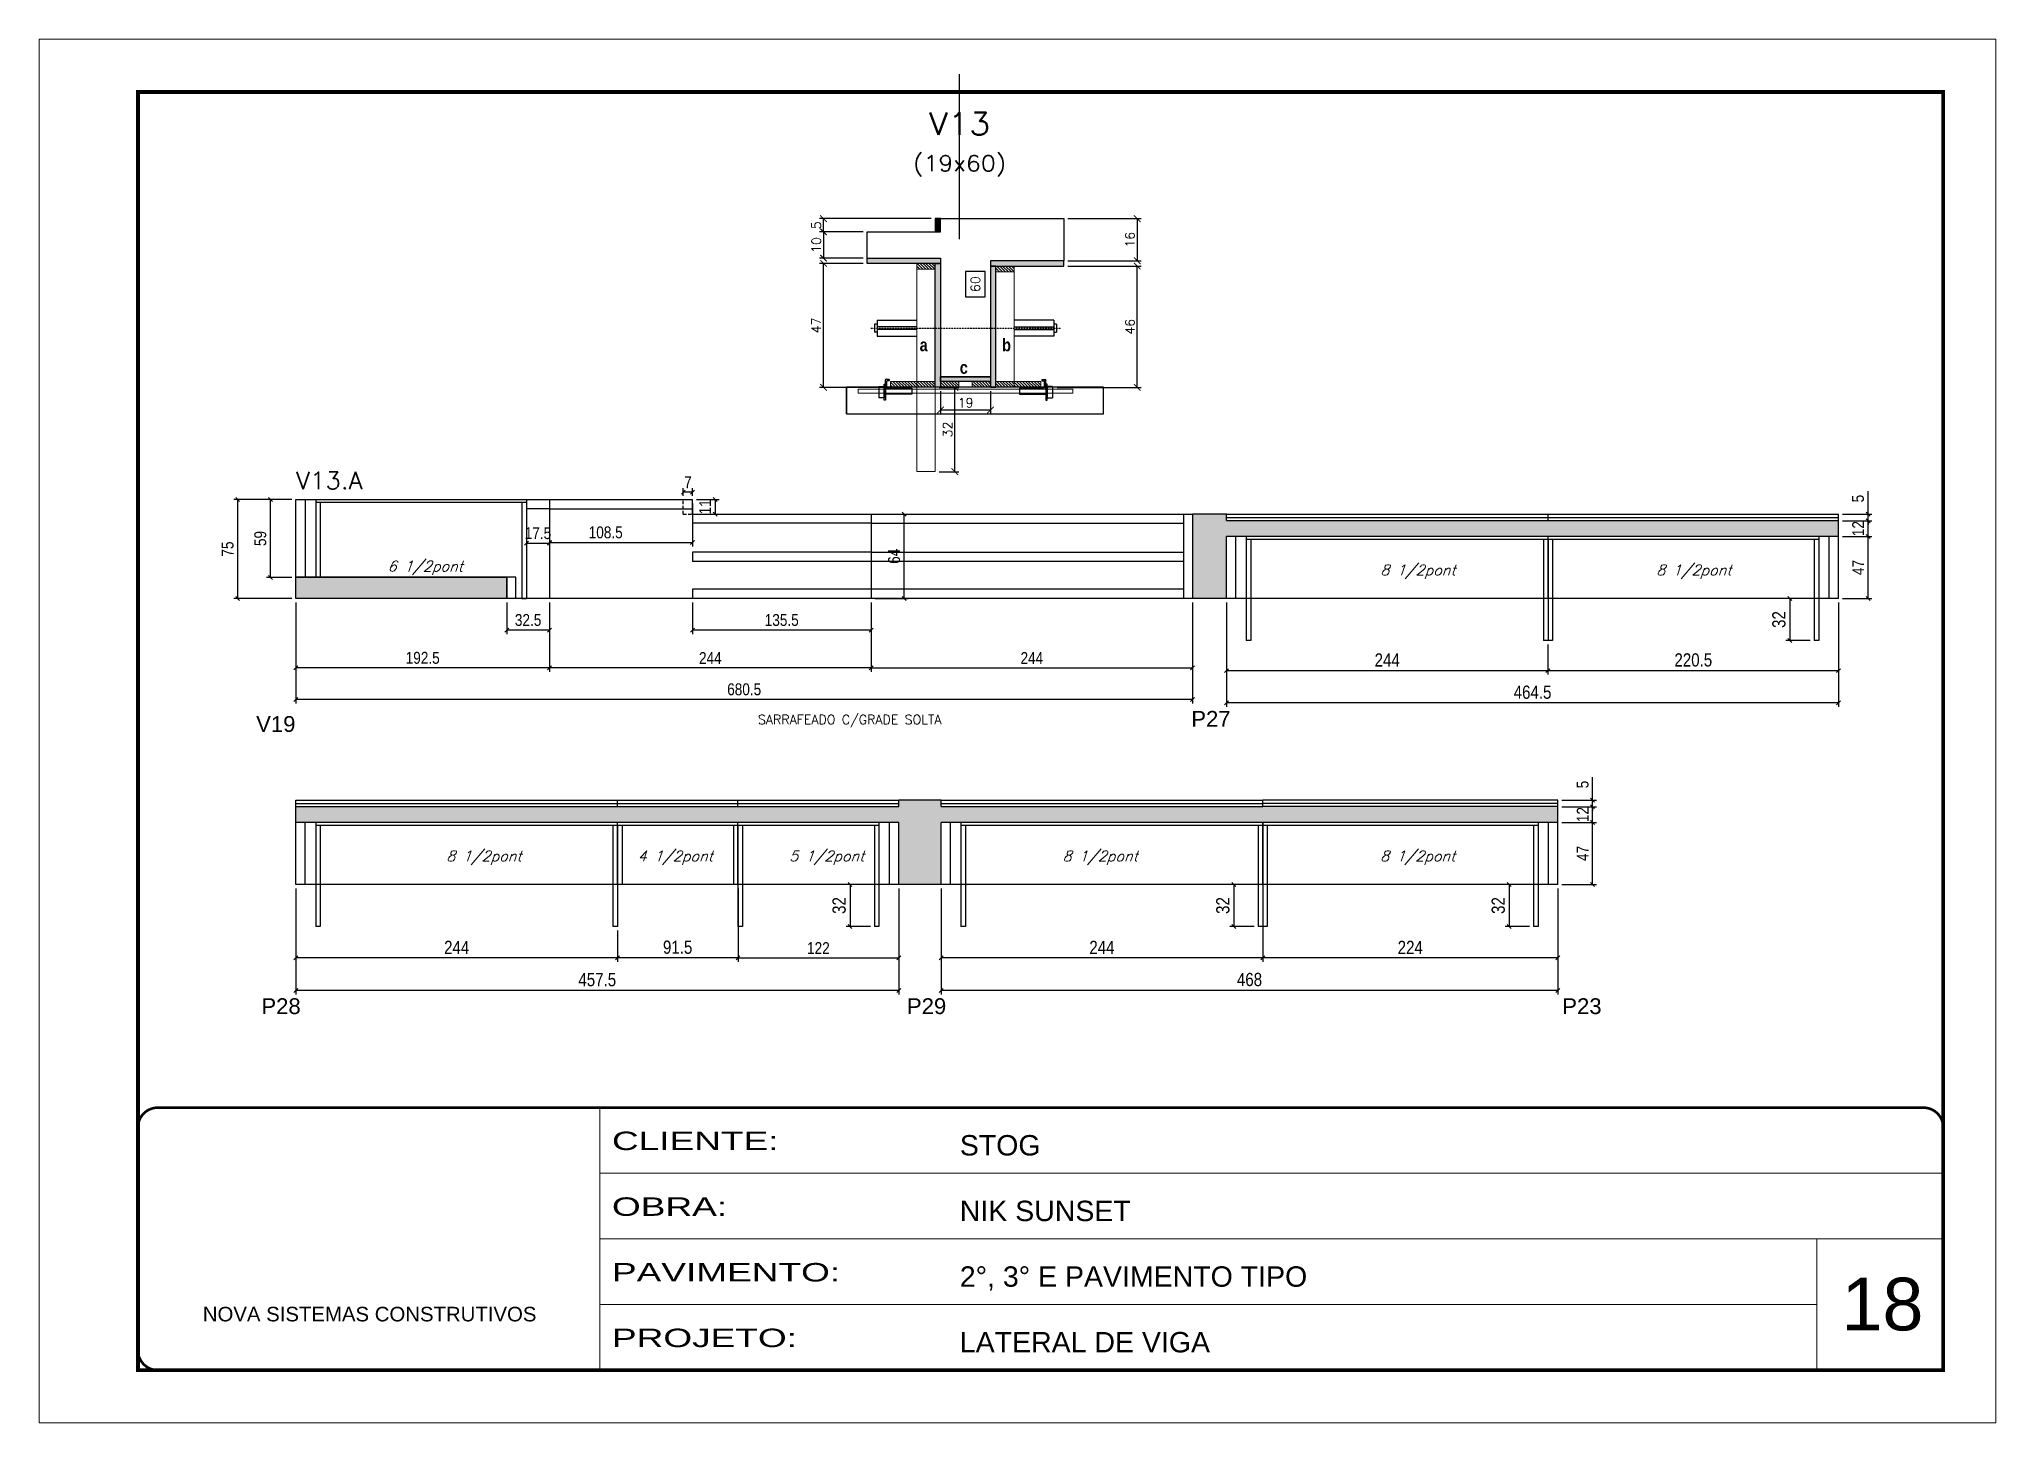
# Model space of a CAD drawing. Extents: x -10448 to -1189, y -11772 to 17235.
# Drawn here: x -8850 to -7365, y 11200 to 12250 of the extents above; entities that cross this region are included whole.
import ezdxf
from ezdxf.enums import TextEntityAlignment as Align

# ---------------------------------------------------------------- set-up
doc = ezdxf.new("R2010")
doc.units = 0
for name, pattern in [('CONTINUO', [0]), ('DASHED', [0.75, 0.5, -0.25]), ('HIDDEN', [0.375, 0.25, -0.125])]:
    doc.linetypes.add(name, pattern=pattern)
for name, color, linetype in [('5', 5, 'Continuous'), ('barrote', 251, 'Continuous'), ('COTA', 241, 'Continuous'), ('Cota Seção (2x)', 4, 'Continuous'), ('detalhes', 4, 'Continuous'), ('Painéis', 200, 'Continuous'), ('presilha', 1, 'Continuous'), ('SARR_2.2x7', 40, 'Continuous'), ('SARR_3.5x7', 81, 'Continuous'), ('SARR_EDITAR', 141, 'Continuous'), ('TENSOR', 3, 'Continuous'), ('texto', 7, 'Continuous'), ('Texto de Titulo', 7, 'Continuous'), ('Texto Qtd Sarr', 242, 'Continuous')]:
    doc.layers.add(name, color=color, linetype=linetype)
for name, color, linetype, lineweight in [('CARIMBO', 255, 'Continuous', 9), ('CONCRETO', 251, 'Continuous', 25), ('Folhas', 255, 'Continuous', 9), ('Hachura', 251, 'Continuous', 9), ('Madeira', 126, 'Continuous', 18), ('SARRAFO DE PRESSAO', 251, 'DASHED', 9), ('SCO-___-LAJ', 2, 'Continuous', 0), ('Texto Seção', 7, 'Continuous', 15)]:
    doc.layers.add(name, color=color, linetype=linetype, lineweight=lineweight)
doc.styles.add('ARIAL', font='arial.ttf')
doc.styles.add('COTA TECNICA', font='techl___.ttf', dxfattribs={"height": 10})
doc.styles.add('COTA TECNICA-50', font='techl___.ttf', dxfattribs={"height": 9})
doc.styles.add('REGUA-120', font='ROMANS.shx', dxfattribs={"height": 15})
doc.styles.add('Romans', font='romans.shx')
doc.styles.get("Standard").update_dxf_attribs({"font": 'arial.ttf'})
doc.styles.add('TECNICA', font='techb___.ttf', dxfattribs={"height": 10})
doc.styles.add('Tecnologia', font='')
doc.styles.get('Tecnologia').set_extended_font_data('Forgotten Futurist')
doc.dimstyles.new('COTA PAINEL-50', dxfattribs={"dimtxt": 9, "dimasz": 3, "dimexe": 3, "dimexo": 3, "dimgap": 3, "dimtad": 1, "dimdec": 1, "dimzin": 12, "dimdsep": 46, "dimtxsty": 'COTA TECNICA-50', "dimblk1": 'OBLIQUE', "dimblk2": 'OBLIQUE', "dimsah": 1, "dimcen": 0.9, "dimclrd": 4, "dimclre": 4, "dimclrt": 240, "dimadec": 1, "dimazin": 3, "dimtfac": 1, "dimtdec": 1, "dimtmove": 0, "dimatfit": 3, "dimfxl": 1, "dimtolj": 1, "dimtzin": 12, "dimarcsym": 0})
doc.dimstyles.new('Cota Seção (2x)', dxfattribs={"dimtxt": 7, "dimasz": 5, "dimexe": 3, "dimexo": 3, "dimgap": 2, "dimtad": 3, "dimdec": 1, "dimlfac": 0.5, "dimzin": 12, "dimdsep": 46, "dimtxsty": 'Romans', "dimblk": 'ARCHTICK', "dimcen": 0, "dimclrd": 4, "dimclre": 4, "dimclrt": 1, "dimadec": 1, "dimazin": 3, "dimtfac": 1, "dimtdec": 1, "dimtmove": 0, "dimatfit": 3, "dimldrblk": 'OBLIQUE', "dimfxl": 1, "dimtolj": 1, "dimtzin": 12, "dimarcsym": 0})
doc.dimstyles.new('Cota Seção interna', dxfattribs={"dimtxt": 7, "dimasz": 6, "dimexe": 0.18, "dimexo": 2, "dimgap": -4, "dimtad": 3, "dimdec": 1, "dimlfac": 0.5, "dimzin": 12, "dimdsep": 46, "dimtxsty": 'Romans', "dimblk": 'ARCHTICK', "dimcen": 0.09, "dimse1": 1, "dimse2": 1, "dimsd1": 1, "dimsd2": 1, "dimclrd": 180, "dimclre": 5, "dimclrt": 1, "dimadec": 0, "dimazin": 3, "dimtfac": 1, "dimtdec": 1, "dimtofl": 0, "dimtmove": 0, "dimatfit": 3, "dimldrblk": 'ARCHTICK', "dimfxl": 1, "dimtolj": 1, "dimtzin": 0, "dimarcsym": 0})
doc.dimstyles.new('PAINEL', dxfattribs={"dimtxt": 10, "dimasz": 3, "dimexe": 3, "dimexo": 3, "dimgap": 3, "dimtad": 1, "dimdec": 1, "dimzin": 12, "dimdsep": 46, "dimtxsty": 'COTA TECNICA', "dimblk1": 'OBLIQUE', "dimblk2": 'OBLIQUE', "dimsah": 1, "dimcen": 0.9, "dimclrd": 4, "dimclre": 4, "dimclrt": 240, "dimadec": 1, "dimazin": 3, "dimtfac": 1, "dimtdec": 1, "dimtmove": 0, "dimatfit": 3, "dimfxl": 1, "dimtolj": 1, "dimtzin": 12, "dimarcsym": 0})

msp = doc.modelspace()

# ---------------------------------------------------------------- texts
at = {"layer": '5', "linetype": 'Continuous'}
for s, p in [('V19', (-8685.07, 11724.23)), ('P27', (-7975.38, 11728.15)), ('P28', (-8681.1, 11510.12)), ('P29', (-8191.18, 11510.12)), ('P23', (-7693.84, 11510.12))]:
    msp.add_text(s, height=12, rotation=359.99996, dxfattribs=at).set_placement(p)
at = {"layer": 'CARIMBO', "style": 'ARIAL'}
msp.add_text('18', height=40, dxfattribs=at).set_placement((-7481.92, 11270.07))
at = {"layer": 'detalhes', "style": 'TECNICA'}
for s, p in [('a', (-8181.52, 12013.06)), ('b', (-8118.98, 12013.05)), ('c', (-8151.09, 11995.96))]:
    msp.add_text(s, height=9.6, dxfattribs=at).set_placement(p)
at = {"layer": 'Painéis', "color": 1, "insert": (-8234.62, 11732.47), "char_height": 7, "attachment_point": 5, "style": 'Romans'}
msp.add_mtext('\\A1;SARRAFEADO C/GRADE SOLTA', dxfattribs=at)
at = {"layer": 'texto', "color": 2, "char_height": 8, "attachment_point": 5, "style": 'Romans'}
for s, insert in [('{\\Q19;\\C256;6 1/2pont}', (-8556.77, 11848.65)), ('{\\Q19;\\C256;8 1/2pont}', (-7803.35, 11845.77)), ('{\\Q19;\\C256;8 1/2pont}', (-7593.99, 11845.77)), ('{\\Q19;\\C256;8 1/2pont}', (-8512.24, 11628.74)), ('{\\Q19;\\C256;4 1/2pont}', (-8367.06, 11628.74)), ('{\\Q19;\\C256;5 1/2pont}', (-8252.06, 11628.74)), ('{\\Q19;\\C256;8 1/2pont}', (-8044.55, 11628.74)), ('{\\Q19;\\C256;8 1/2pont}', (-7803.55, 11628.74))]:
    msp.add_mtext(s, dxfattribs=dict(at, insert=insert))
at = {"layer": 'Texto Seção', "style": 'REGUA-120', "width": 1.05}
msp.add_text('V13.A', height=13, dxfattribs=at).set_placement((-8654.72, 11908.56))

# ---------------------------------------------------------------- blocks, each defined once
blk = doc.blocks.new('9999999999')
at = {"color": 30, "linetype": 'CONTINUO'}
for p, q in [((98564.6, 34230.2), (98564.6, 34429.4)), ((98564.6, 34379.6), (99584, 34379.6)), ((98564.6, 34329.8), (99488, 34329.8)), ((99584, 34329.8), (99488, 34329.8)), ((99488, 34329.8), (99488, 34230.2)), ((98564.6, 34280), (99488, 34280))]:
    blk.add_line(p, q, dxfattribs=at)
at = {"color": 30, "linetype": 'CONTINUO', "const_width": 2}
blk.add_lwpolyline([(99584, 34230.2), (99584, 34414.4, 0.414214), (99569, 34429.4), (98229, 34429.4, 0.414214), (98214, 34414.4), (98214, 34245.2, 0.414214), (98229, 34230.2), (99584, 34230.2)], format="xyb", dxfattribs=at)
at = {"layer": 'Folhas'}
blk.add_lwpolyline([(98139, 34190.2), (99624, 34190.2), (99624, 35240.2), (98139, 35240.2)], close=True, dxfattribs=at)
at = {"layer": 'Folhas', "color": 30, "const_width": 3}
blk.add_lwpolyline([(98214, 34230.2), (99584, 34230.2), (99584, 35200.2), (98214, 35200.2)], close=True, dxfattribs=at)
at = {"color": 7, "linetype": 'Continuous', "ltscale": 5, "style": 'ARIAL'}
for s, height, p in [('STOG', 15.48, (98837.7, 34393.1)), ('NIK SUNSET', 15.48, (98837.7, 34343.3)), ('2°, 3° E PAVIMENTO TIPO', 15.483, (98837.7, 34293.5)), ('NOVA SISTEMAS CONSTRUTIVOS', 11.059, (98263.2, 34267.2)), ('LATERAL DE VIGA', 15.483, (98837.7, 34243.7))]:
    blk.add_text(s, height=height, dxfattribs=at).set_placement(p)
at = {"layer": 'Folhas', "color": 7, "style": 'Tecnologia', "width": 1.5}
for s, p in [('CLIENTE:', (98573.7, 34397.2)), ('OBRA:', (98573.7, 34347.3)), ('PAVIMENTO:', (98573.7, 34297.5)), ('PROJETO:', (98573.7, 34247.7))]:
    blk.add_text(s, height=14, dxfattribs=at).set_placement(p)
blk = doc.blocks.new('_Oblique')
at = {"color": 0, "linetype": 'ByBlock', "lineweight": -2}
blk.add_line((-0.5, -0.5), (0.5, 0.5), dxfattribs=at)
blk = doc.blocks.new('*D1392')
at = {"layer": 'COTA', "color": 4, "linetype": 'ByBlock', "lineweight": -2, "transparency": 16777216}
for p, q in [((-7461.8, 11889.5), (-7461.8, 11907)), ((-7481.2, 11889.5), (-7458.8, 11889.5)), ((-7481.2, 11884.5), (-7458.8, 11884.5)), ((-7461.8, 11884.5), (-7461.8, 11889.5)), ((-7461.8, 11884.5), (-7461.8, 11881.5))]:
    blk.add_line(p, q, dxfattribs=at)
at = {"layer": 'Defpoints', "color": 0, "linetype": 'ByBlock', "transparency": 16777216}
for p in [(-7484.2, 11889.5), (-7484.2, 11884.5), (-7461.8, 11889.5)]:
    blk.add_point(p, dxfattribs=at)
at = {"layer": 'COTA', "color": 4, "linetype": 'ByBlock', "lineweight": -2, "transparency": 16777216, "xscale": 3, "yscale": 3, "zscale": 3}
for p, rotation in [((-7461.8, 11889.5), 270), ((-7461.8, 11884.5), 90)]:
    blk.add_blockref('_Oblique', p, dxfattribs=dict(at, rotation=rotation))
at = {"layer": 'COTA', "color": 240, "linetype": 'ByBlock', "transparency": 16777216, "insert": (-7469.4, 11901.3), "char_height": 9, "attachment_point": 5, "rotation": 90, "style": 'COTA TECNICA-50'}
blk.add_mtext('\\A1;5', dxfattribs=at)
blk = doc.blocks.new('_ArchTick')
at = {"color": 0, "linetype": 'ByBlock', "const_width": 0.15}
blk.add_lwpolyline([(-0.5, -0.5), (0.5, 0.5)], dxfattribs=at)
blk = doc.blocks.new('*D318')
at = {"layer": 'COTA', "color": 4, "lineweight": -2, "transparency": 16777216}
for p, q in [((-8224.3, 12079.7), (-8257.5, 12079.7)), ((-8254.5, 11985.7), (-8254.5, 12079.7)), ((-8206.7, 11985.7), (-8257.5, 11985.7))]:
    blk.add_line(p, q, dxfattribs=at)
at = {"layer": 'Defpoints', "color": 0, "transparency": 16777216}
for p in [(-8254.5, 12079.7), (-8221.3, 12079.7), (-8203.7, 11985.7)]:
    blk.add_point(p, dxfattribs=at)
at = {"layer": 'COTA', "color": 4, "lineweight": -2, "transparency": 16777216, "xscale": 5, "yscale": 5, "zscale": 5}
for p, rotation in [((-8254.5, 12079.7), 90), ((-8254.5, 11985.7), 270)]:
    blk.add_blockref('_ArchTick', p, dxfattribs=dict(at, rotation=rotation))
at = {"layer": 'COTA', "color": 1, "transparency": 16777216, "insert": (-8260, 12032.7), "char_height": 7, "attachment_point": 5, "rotation": 90, "style": 'Romans'}
blk.add_mtext('\\A1;47', dxfattribs=at)
blk = doc.blocks.new('*D319')
at = {"layer": 'COTA', "color": 4, "lineweight": -2, "transparency": 16777216}
for p, q in [((-8224.3, 12103.7), (-8257.5, 12103.7)), ((-8254.5, 12103.7), (-8254.5, 12083.7)), ((-8224.3, 12083.7), (-8257.5, 12083.7))]:
    blk.add_line(p, q, dxfattribs=at)
at = {"layer": 'Defpoints', "color": 0, "transparency": 16777216}
for p in [(-8221.3, 12103.7), (-8254.5, 12083.7), (-8221.3, 12083.7)]:
    blk.add_point(p, dxfattribs=at)
at = {"layer": 'COTA', "color": 4, "lineweight": -2, "transparency": 16777216, "xscale": 5, "yscale": 5, "zscale": 5}
for p, rotation in [((-8254.5, 12103.7), 90), ((-8254.5, 12083.7), 270)]:
    blk.add_blockref('_ArchTick', p, dxfattribs=dict(at, rotation=rotation))
at = {"layer": 'COTA', "color": 1, "transparency": 16777216, "insert": (-8260, 12093.7), "char_height": 7, "attachment_point": 5, "rotation": 90, "style": 'Romans'}
blk.add_mtext('\\A1;10', dxfattribs=at)
blk = doc.blocks.new('*D320')
at = {"layer": 'COTA', "color": 4, "lineweight": -2, "transparency": 16777216}
for p, q in [((-8069.1, 12077.7), (-8013.4, 12077.7)), ((-8016.4, 11985.7), (-8016.4, 12077.7)), ((-8077.1, 11985.7), (-8013.4, 11985.7))]:
    blk.add_line(p, q, dxfattribs=at)
at = {"layer": 'Defpoints', "color": 0, "transparency": 16777216}
for p in [(-8072.1, 12077.7), (-8016.4, 12077.7), (-8080.1, 11985.7)]:
    blk.add_point(p, dxfattribs=at)
at = {"layer": 'COTA', "color": 4, "lineweight": -2, "transparency": 16777216, "xscale": 5, "yscale": 5, "zscale": 5}
for p, rotation in [((-8016.4, 12077.7), 90), ((-8016.4, 11985.7), 270)]:
    blk.add_blockref('_ArchTick', p, dxfattribs=dict(at, rotation=rotation))
at = {"layer": 'COTA', "color": 1, "transparency": 16777216, "insert": (-8021.9, 12031.7), "char_height": 7, "attachment_point": 5, "rotation": 90, "style": 'Romans'}
blk.add_mtext('\\A1;46', dxfattribs=at)
blk = doc.blocks.new('*D321')
at = {"layer": 'Cota Seção (2x)', "color": 180, "lineweight": -2, "transparency": 16777216}
for p, q in [((-8131.7, 12073.5), (-8146.7, 12073.5)), ((-8146.7, 12073.5), (-8146.7, 12054.5)), ((-8131.7, 12054.5), (-8131.7, 12073.5)), ((-8146.7, 12054.5), (-8131.7, 12054.5))]:
    blk.add_line(p, q, dxfattribs=at)
at = {"layer": 'Defpoints', "color": 0, "transparency": 16777216}
for p in [(-8127.7, 12113.7), (-8127.7, 12113.7), (-8127.7, 11993.7)]:
    blk.add_point(p, dxfattribs=at)
at = {"layer": 'Cota Seção (2x)', "color": 1, "transparency": 16777216, "insert": (-8139.2, 12064), "char_height": 7, "attachment_point": 5, "rotation": 90, "style": 'Romans'}
blk.add_mtext('\\A1;60', dxfattribs=at)
blk = doc.blocks.new('PRESILHA METÁLICA 1')
at = {"layer": 'presilha'}
for p, q in [((0, 13), (6, 13)), ((0, 13), (0, 0)), ((6, 0), (0, 0)), ((6, 15.5), (7.5, 15.5)), ((6, -2.5), (6, 15.5)), ((6, 13), (6, 0)), ((7.5, 10.6), (7.5, 19.9)), ((7.5, 15.5), (7.5, -2.5)), ((37.5, 4.1), (7.5, 4.1)), ((12, 21), (8.6, 21)), ((9, 11.6), (9, 18.9)), ((12, 19.5), (9.6, 19.5)), ((37.5, 11), (9.6, 11)), ((12, 21), (12, 19.5)), ((37.5, 11), (37.5, 4.1)), ((7.5, -2.5), (6, -2.5))]:
    blk.add_line(p, q, dxfattribs=at)
for centre, radius, start, end in [((8.6, 19.9), 1.14, 90, 180), ((9.6, 18.9), 0.57, 90, 180), ((9.6, 11.6), 0.57, 180, 270)]:
    blk.add_arc(centre, radius, start, end, dxfattribs=at)
blk = doc.blocks.new('*D322')
at = {"layer": 'COTA', "color": 4, "lineweight": -2, "transparency": 16777216}
for p, q in [((-8165.7, 11982.7), (-8165.7, 11965.5)), ((-8127.7, 11982.7), (-8127.7, 11965.5)), ((-8127.7, 11968.5), (-8165.7, 11968.5))]:
    blk.add_line(p, q, dxfattribs=at)
at = {"layer": 'Defpoints', "color": 0, "transparency": 16777216}
for p in [(-8165.7, 11985.7), (-8127.7, 11985.7), (-8165.7, 11968.5)]:
    blk.add_point(p, dxfattribs=at)
at = {"layer": 'COTA', "color": 4, "lineweight": -2, "transparency": 16777216, "xscale": 5, "yscale": 5, "zscale": 5, "rotation": 180}
blk.add_blockref('_ArchTick', (-8165.7, 11968.5), dxfattribs=at)
at = {"layer": 'COTA', "color": 4, "lineweight": -2, "transparency": 16777216, "xscale": 5, "yscale": 5, "zscale": 5}
blk.add_blockref('_ArchTick', (-8127.7, 11968.5), dxfattribs=at)
at = {"layer": 'COTA', "color": 1, "transparency": 16777216, "insert": (-8146.7, 11974), "char_height": 7, "attachment_point": 5, "style": 'Romans'}
blk.add_mtext('\\A1;19', dxfattribs=at)
blk = doc.blocks.new('*D1393')
at = {"layer": 'COTA', "color": 4, "lineweight": -2, "transparency": 16777216}
for p, q in [((-8069.1, 12113.7), (-8013.4, 12113.7)), ((-8016.4, 12113.7), (-8016.4, 12081.7)), ((-8069.1, 12081.7), (-8013.4, 12081.7))]:
    blk.add_line(p, q, dxfattribs=at)
at = {"layer": 'Defpoints', "color": 0, "transparency": 16777216}
for p in [(-8072.1, 12113.7), (-8072.1, 12081.7), (-8016.4, 12081.7)]:
    blk.add_point(p, dxfattribs=at)
at = {"layer": 'COTA', "color": 4, "lineweight": -2, "transparency": 16777216, "xscale": 5, "yscale": 5, "zscale": 5}
for p, rotation in [((-8016.4, 12113.7), 90), ((-8016.4, 12081.7), 270)]:
    blk.add_blockref('_ArchTick', p, dxfattribs=dict(at, rotation=rotation))
at = {"layer": 'COTA', "color": 1, "transparency": 16777216, "insert": (-8021.9, 12097.7), "char_height": 7, "attachment_point": 5, "rotation": 90, "style": 'Romans'}
blk.add_mtext('\\A1;16', dxfattribs=at)
blk = doc.blocks.new('*D1394')
at = {"layer": 'COTA', "color": 4, "lineweight": -2, "transparency": 16777216}
for p, q in [((-8172.7, 12113.7), (-8257.5, 12113.7)), ((-8224.3, 12103.7), (-8257.5, 12103.7)), ((-8254.5, 12103.7), (-8254.5, 12113.7))]:
    blk.add_line(p, q, dxfattribs=at)
at = {"layer": 'Defpoints', "color": 0, "transparency": 16777216}
for p in [(-8254.5, 12113.7), (-8221.3, 12103.7), (-8169.7, 12113.7)]:
    blk.add_point(p, dxfattribs=at)
at = {"layer": 'COTA', "color": 4, "lineweight": -2, "transparency": 16777216, "xscale": 5, "yscale": 5, "zscale": 5}
for p, rotation in [((-8254.5, 12113.7), 90), ((-8254.5, 12103.7), 270)]:
    blk.add_blockref('_ArchTick', p, dxfattribs=dict(at, rotation=rotation))
at = {"layer": 'COTA', "color": 1, "transparency": 16777216, "insert": (-8260, 12108.7), "char_height": 7, "attachment_point": 5, "rotation": 90, "style": 'Romans'}
blk.add_mtext('\\A1;5', dxfattribs=at)
blk = doc.blocks.new('titulo1')
at = {"layer": 'Defpoints', "color": 252, "linetype": 'HIDDEN', "ltscale": 2}
blk.add_line((0, 0), (0, 125), dxfattribs=at)
at = {"layer": 'Defpoints', "style": 'Romans', "oblique": 15}
blk.add_attdef('FOLHA', text='', height=10, dxfattribs=at).set_placement((0, 15.6), align=Align.MIDDLE_CENTER)
at = {"layer": 'Texto Qtd Sarr', "color": 3, "style": 'Romans', "oblique": 15}
for tag, height, p in [('TITULO', 17, (0, 71.4)), ('SEÇÃO', 12, (0, 41.5))]:
    blk.add_attdef(tag, text='', height=height, dxfattribs=at).set_placement(p, align=Align.MIDDLE_CENTER)
blk = doc.blocks.new('*D340')
at = {"layer": 'COTA', "color": 4, "linetype": 'ByBlock', "lineweight": -2, "transparency": 16777216}
for p, q in [((-7921.2, 11605.5), (-7921.2, 11549.7)), ((-7697.2, 11605.5), (-7697.2, 11549.7)), ((-7697.2, 11552.7), (-7921.2, 11552.7))]:
    blk.add_line(p, q, dxfattribs=at)
at = {"layer": 'Defpoints', "color": 0, "linetype": 'ByBlock', "transparency": 16777216}
for p in [(-7921.2, 11608.5), (-7697.2, 11608.5), (-7921.2, 11552.7)]:
    blk.add_point(p, dxfattribs=at)
at = {"layer": 'COTA', "color": 4, "linetype": 'ByBlock', "lineweight": -2, "transparency": 16777216, "xscale": 3, "yscale": 3, "zscale": 3, "rotation": 180}
blk.add_blockref('_Oblique', (-7921.2, 11552.7), dxfattribs=at)
at = {"layer": 'COTA', "color": 4, "linetype": 'ByBlock', "lineweight": -2, "transparency": 16777216, "xscale": 3, "yscale": 3, "zscale": 3}
blk.add_blockref('_Oblique', (-7697.2, 11552.7), dxfattribs=at)
at = {"layer": 'COTA', "color": 240, "linetype": 'ByBlock', "transparency": 16777216, "insert": (-7809.2, 11560.7), "char_height": 10, "attachment_point": 5, "style": 'COTA TECNICA'}
blk.add_mtext('\\A1;224', dxfattribs=at)
blk = doc.blocks.new('*D1404')
at = {"layer": 'COTA', "color": 4, "linetype": 'ByBlock', "lineweight": -2, "transparency": 16777216}
for p, q in [((-7718.7, 11608.5), (-7737.2, 11608.5)), ((-7734.2, 11608.5), (-7734.2, 11576.5)), ((-7718.7, 11576.5), (-7737.2, 11576.5))]:
    blk.add_line(p, q, dxfattribs=at)
at = {"layer": 'Defpoints', "color": 0, "linetype": 'ByBlock', "transparency": 16777216}
for p in [(-7715.7, 11608.5), (-7734.2, 11576.5), (-7715.7, 11576.5)]:
    blk.add_point(p, dxfattribs=at)
at = {"layer": 'COTA', "color": 4, "linetype": 'ByBlock', "lineweight": -2, "transparency": 16777216, "xscale": 3, "yscale": 3, "zscale": 3}
for p, rotation in [((-7734.2, 11608.5), 90), ((-7734.2, 11576.5), 270)]:
    blk.add_blockref('_Oblique', p, dxfattribs=dict(at, rotation=rotation))
at = {"layer": 'COTA', "color": 240, "linetype": 'ByBlock', "transparency": 16777216, "insert": (-7742.4, 11592.5), "char_height": 10, "attachment_point": 5, "rotation": 90, "style": 'COTA TECNICA'}
blk.add_mtext('\\A1;32', dxfattribs=at)
blk = doc.blocks.new('*D341')
at = {"layer": 'COTA', "color": 4, "linetype": 'ByBlock', "lineweight": -2, "transparency": 16777216}
for p, q in [((-8165.2, 11605.5), (-8165.2, 11549.7)), ((-7921.2, 11605.5), (-7921.2, 11549.7)), ((-7921.2, 11552.7), (-8165.2, 11552.7))]:
    blk.add_line(p, q, dxfattribs=at)
at = {"layer": 'Defpoints', "color": 0, "linetype": 'ByBlock', "transparency": 16777216}
for p in [(-8165.2, 11608.5), (-7921.2, 11608.5), (-8165.2, 11552.7)]:
    blk.add_point(p, dxfattribs=at)
at = {"layer": 'COTA', "color": 4, "linetype": 'ByBlock', "lineweight": -2, "transparency": 16777216, "xscale": 3, "yscale": 3, "zscale": 3, "rotation": 180}
blk.add_blockref('_Oblique', (-8165.2, 11552.7), dxfattribs=at)
at = {"layer": 'COTA', "color": 4, "linetype": 'ByBlock', "lineweight": -2, "transparency": 16777216, "xscale": 3, "yscale": 3, "zscale": 3}
blk.add_blockref('_Oblique', (-7921.2, 11552.7), dxfattribs=at)
at = {"layer": 'COTA', "color": 240, "linetype": 'ByBlock', "transparency": 16777216, "insert": (-8043.2, 11560.7), "char_height": 10, "attachment_point": 5, "style": 'COTA TECNICA'}
blk.add_mtext('\\A1;244', dxfattribs=at)
blk = doc.blocks.new('*D342')
at = {"layer": 'COTA', "color": 4, "linetype": 'ByBlock', "lineweight": -2, "transparency": 16777216}
for p, q in [((-8165.2, 11605.5), (-8165.2, 11525.1)), ((-7697.2, 11605.5), (-7697.2, 11525.1)), ((-7697.2, 11528.1), (-8165.2, 11528.1))]:
    blk.add_line(p, q, dxfattribs=at)
at = {"layer": 'Defpoints', "color": 0, "linetype": 'ByBlock', "transparency": 16777216}
for p in [(-8165.2, 11608.5), (-7697.2, 11608.5), (-8165.2, 11528.1)]:
    blk.add_point(p, dxfattribs=at)
at = {"layer": 'COTA', "color": 4, "linetype": 'ByBlock', "lineweight": -2, "transparency": 16777216, "xscale": 3, "yscale": 3, "zscale": 3, "rotation": 180}
blk.add_blockref('_Oblique', (-8165.2, 11528.1), dxfattribs=at)
at = {"layer": 'COTA', "color": 4, "linetype": 'ByBlock', "lineweight": -2, "transparency": 16777216, "xscale": 3, "yscale": 3, "zscale": 3}
blk.add_blockref('_Oblique', (-7697.2, 11528.1), dxfattribs=at)
at = {"layer": 'COTA', "color": 240, "linetype": 'ByBlock', "transparency": 16777216, "insert": (-7931.2, 11536.3), "char_height": 10, "attachment_point": 5, "style": 'COTA TECNICA'}
blk.add_mtext('\\A1;468', dxfattribs=at)
blk = doc.blocks.new('*D1405')
at = {"layer": 'COTA', "color": 4, "linetype": 'ByBlock', "lineweight": -2, "transparency": 16777216}
for p, q in [((-7927.7, 11608.5), (-7946.2, 11608.5)), ((-7943.2, 11608.5), (-7943.2, 11576.5)), ((-7927.7, 11576.5), (-7946.2, 11576.5))]:
    blk.add_line(p, q, dxfattribs=at)
at = {"layer": 'Defpoints', "color": 0, "linetype": 'ByBlock', "transparency": 16777216}
for p in [(-7924.7, 11608.5), (-7943.2, 11576.5), (-7924.7, 11576.5)]:
    blk.add_point(p, dxfattribs=at)
at = {"layer": 'COTA', "color": 4, "linetype": 'ByBlock', "lineweight": -2, "transparency": 16777216, "xscale": 3, "yscale": 3, "zscale": 3}
for p, rotation in [((-7943.2, 11608.5), 90), ((-7943.2, 11576.5), 270)]:
    blk.add_blockref('_Oblique', p, dxfattribs=dict(at, rotation=rotation))
at = {"layer": 'COTA', "color": 240, "linetype": 'ByBlock', "transparency": 16777216, "insert": (-7951.4, 11592.5), "char_height": 10, "attachment_point": 5, "rotation": 90, "style": 'COTA TECNICA'}
blk.add_mtext('\\A1;32', dxfattribs=at)
blk = doc.blocks.new('*D343')
at = {"layer": 'COTA', "color": 4, "linetype": 'ByBlock', "lineweight": -2, "transparency": 16777216}
for p, q in [((-8319.4, 11605.5), (-8319.4, 11549.7)), ((-8410.9, 11573.5), (-8410.9, 11549.7)), ((-8319.4, 11552.7), (-8410.9, 11552.7))]:
    blk.add_line(p, q, dxfattribs=at)
at = {"layer": 'Defpoints', "color": 0, "linetype": 'ByBlock', "transparency": 16777216}
for p in [(-8319.4, 11608.5), (-8410.9, 11576.5), (-8410.9, 11552.7)]:
    blk.add_point(p, dxfattribs=at)
at = {"layer": 'COTA', "color": 4, "linetype": 'ByBlock', "lineweight": -2, "transparency": 16777216, "xscale": 3, "yscale": 3, "zscale": 3, "rotation": 180}
blk.add_blockref('_Oblique', (-8410.9, 11552.7), dxfattribs=at)
at = {"layer": 'COTA', "color": 4, "linetype": 'ByBlock', "lineweight": -2, "transparency": 16777216, "xscale": 3, "yscale": 3, "zscale": 3}
blk.add_blockref('_Oblique', (-8319.4, 11552.7), dxfattribs=at)
at = {"layer": 'COTA', "color": 240, "linetype": 'ByBlock', "transparency": 16777216, "insert": (-8365.2, 11560.8), "char_height": 10, "attachment_point": 5, "style": 'COTA TECNICA'}
blk.add_mtext('\\A1;91.5', dxfattribs=at)
blk = doc.blocks.new('*D344')
at = {"layer": 'COTA', "color": 4, "linetype": 'ByBlock', "lineweight": -2, "transparency": 16777216}
for p, q in [((-8654.9, 11605.5), (-8654.9, 11549.7)), ((-8410.9, 11573.5), (-8410.9, 11549.7)), ((-8410.9, 11552.7), (-8654.9, 11552.7))]:
    blk.add_line(p, q, dxfattribs=at)
at = {"layer": 'Defpoints', "color": 0, "linetype": 'ByBlock', "transparency": 16777216}
for p in [(-8654.9, 11608.5), (-8410.9, 11576.5), (-8654.9, 11552.7)]:
    blk.add_point(p, dxfattribs=at)
at = {"layer": 'COTA', "color": 4, "linetype": 'ByBlock', "lineweight": -2, "transparency": 16777216, "xscale": 3, "yscale": 3, "zscale": 3, "rotation": 180}
blk.add_blockref('_Oblique', (-8654.9, 11552.7), dxfattribs=at)
at = {"layer": 'COTA', "color": 4, "linetype": 'ByBlock', "lineweight": -2, "transparency": 16777216, "xscale": 3, "yscale": 3, "zscale": 3}
blk.add_blockref('_Oblique', (-8410.9, 11552.7), dxfattribs=at)
at = {"layer": 'COTA', "color": 240, "linetype": 'ByBlock', "transparency": 16777216, "insert": (-8532.9, 11560.7), "char_height": 10, "attachment_point": 5, "style": 'COTA TECNICA'}
blk.add_mtext('\\A1;244', dxfattribs=at)
blk = doc.blocks.new('*D1421')
at = {"layer": 'COTA', "color": 4, "linetype": 'ByBlock', "lineweight": -2, "transparency": 16777216}
for p, q in [((-8654.9, 11605.5), (-8654.9, 11525.1)), ((-8197.4, 11605.5), (-8197.4, 11525.1)), ((-8197.4, 11528.1), (-8654.9, 11528.1))]:
    blk.add_line(p, q, dxfattribs=at)
at = {"layer": 'Defpoints', "color": 0, "linetype": 'ByBlock', "transparency": 16777216}
for p in [(-8654.9, 11608.5), (-8197.4, 11608.5), (-8654.9, 11528.1)]:
    blk.add_point(p, dxfattribs=at)
at = {"layer": 'COTA', "color": 4, "linetype": 'ByBlock', "lineweight": -2, "transparency": 16777216, "xscale": 3, "yscale": 3, "zscale": 3, "rotation": 180}
blk.add_blockref('_Oblique', (-8654.9, 11528.1), dxfattribs=at)
at = {"layer": 'COTA', "color": 4, "linetype": 'ByBlock', "lineweight": -2, "transparency": 16777216, "xscale": 3, "yscale": 3, "zscale": 3}
blk.add_blockref('_Oblique', (-8197.4, 11528.1), dxfattribs=at)
at = {"layer": 'COTA', "color": 240, "linetype": 'ByBlock', "transparency": 16777216, "insert": (-8426.2, 11536.2), "char_height": 10, "attachment_point": 5, "style": 'COTA TECNICA'}
blk.add_mtext('\\A1;457.5', dxfattribs=at)
blk = doc.blocks.new('*D1422')
at = {"layer": 'COTA', "color": 4, "linetype": 'ByBlock', "lineweight": -2, "transparency": 16777216}
for p, q in [((-8218.9, 11608.5), (-8237.4, 11608.5)), ((-8234.4, 11608.5), (-8234.4, 11576.5)), ((-8218.9, 11576.5), (-8237.4, 11576.5))]:
    blk.add_line(p, q, dxfattribs=at)
at = {"layer": 'Defpoints', "color": 0, "linetype": 'ByBlock', "transparency": 16777216}
for p in [(-8215.9, 11608.5), (-8234.4, 11576.5), (-8215.9, 11576.5)]:
    blk.add_point(p, dxfattribs=at)
at = {"layer": 'COTA', "color": 4, "linetype": 'ByBlock', "lineweight": -2, "transparency": 16777216, "xscale": 3, "yscale": 3, "zscale": 3}
for p, rotation in [((-8234.4, 11608.5), 90), ((-8234.4, 11576.5), 270)]:
    blk.add_blockref('_Oblique', p, dxfattribs=dict(at, rotation=rotation))
at = {"layer": 'COTA', "color": 240, "linetype": 'ByBlock', "transparency": 16777216, "insert": (-8242.6, 11592.5), "char_height": 10, "attachment_point": 5, "rotation": 90, "style": 'COTA TECNICA'}
blk.add_mtext('\\A1;32', dxfattribs=at)
blk = doc.blocks.new('*D356')
at = {"layer": 'COTA', "color": 4, "linetype": 'ByBlock', "lineweight": -2, "transparency": 16777216}
for p, q in [((-7484.2, 11822.5), (-7484.2, 11767.7)), ((-7704.7, 11790.5), (-7704.7, 11767.7)), ((-7484.2, 11770.7), (-7704.7, 11770.7))]:
    blk.add_line(p, q, dxfattribs=at)
at = {"layer": 'Defpoints', "color": 0, "linetype": 'ByBlock', "transparency": 16777216}
for p in [(-7484.2, 11825.5), (-7704.7, 11793.5), (-7704.7, 11770.7)]:
    blk.add_point(p, dxfattribs=at)
at = {"layer": 'COTA', "color": 4, "linetype": 'ByBlock', "lineweight": -2, "transparency": 16777216, "xscale": 3, "yscale": 3, "zscale": 3, "rotation": 180}
blk.add_blockref('_Oblique', (-7704.7, 11770.7), dxfattribs=at)
at = {"layer": 'COTA', "color": 4, "linetype": 'ByBlock', "lineweight": -2, "transparency": 16777216, "xscale": 3, "yscale": 3, "zscale": 3}
blk.add_blockref('_Oblique', (-7484.2, 11770.7), dxfattribs=at)
at = {"layer": 'COTA', "color": 240, "linetype": 'ByBlock', "transparency": 16777216, "insert": (-7594.4, 11778.8), "char_height": 10, "attachment_point": 5, "style": 'COTA TECNICA'}
blk.add_mtext('\\A1;220.5', dxfattribs=at)
blk = doc.blocks.new('*D357')
at = {"layer": 'COTA', "color": 4, "linetype": 'ByBlock', "lineweight": -2, "transparency": 16777216}
for p, q in [((-7948.7, 11822.5), (-7948.7, 11767.7)), ((-7704.7, 11790.5), (-7704.7, 11767.7)), ((-7704.7, 11770.7), (-7948.7, 11770.7))]:
    blk.add_line(p, q, dxfattribs=at)
at = {"layer": 'Defpoints', "color": 0, "linetype": 'ByBlock', "transparency": 16777216}
for p in [(-7948.7, 11825.5), (-7704.7, 11793.5), (-7948.7, 11770.7)]:
    blk.add_point(p, dxfattribs=at)
at = {"layer": 'COTA', "color": 4, "linetype": 'ByBlock', "lineweight": -2, "transparency": 16777216, "xscale": 3, "yscale": 3, "zscale": 3, "rotation": 180}
blk.add_blockref('_Oblique', (-7948.7, 11770.7), dxfattribs=at)
at = {"layer": 'COTA', "color": 4, "linetype": 'ByBlock', "lineweight": -2, "transparency": 16777216, "xscale": 3, "yscale": 3, "zscale": 3}
blk.add_blockref('_Oblique', (-7704.7, 11770.7), dxfattribs=at)
at = {"layer": 'COTA', "color": 240, "linetype": 'ByBlock', "transparency": 16777216, "insert": (-7826.7, 11778.8), "char_height": 10, "attachment_point": 5, "style": 'COTA TECNICA'}
blk.add_mtext('\\A1;244', dxfattribs=at)
blk = doc.blocks.new('*D1423')
at = {"layer": 'COTA', "color": 4, "linetype": 'ByBlock', "lineweight": -2, "transparency": 16777216}
for p, q in [((-7948.7, 11822.5), (-7948.7, 11743.2)), ((-7484.2, 11822.5), (-7484.2, 11743.2)), ((-7484.2, 11746.2), (-7948.7, 11746.2))]:
    blk.add_line(p, q, dxfattribs=at)
at = {"layer": 'Defpoints', "color": 0, "linetype": 'ByBlock', "transparency": 16777216}
for p in [(-7948.7, 11825.5), (-7484.2, 11825.5), (-7948.7, 11746.2)]:
    blk.add_point(p, dxfattribs=at)
at = {"layer": 'COTA', "color": 4, "linetype": 'ByBlock', "lineweight": -2, "transparency": 16777216, "xscale": 3, "yscale": 3, "zscale": 3, "rotation": 180}
blk.add_blockref('_Oblique', (-7948.7, 11746.2), dxfattribs=at)
at = {"layer": 'COTA', "color": 4, "linetype": 'ByBlock', "lineweight": -2, "transparency": 16777216, "xscale": 3, "yscale": 3, "zscale": 3}
blk.add_blockref('_Oblique', (-7484.2, 11746.2), dxfattribs=at)
at = {"layer": 'COTA', "color": 240, "linetype": 'ByBlock', "transparency": 16777216, "insert": (-7716.4, 11754.3), "char_height": 10, "attachment_point": 5, "style": 'COTA TECNICA'}
blk.add_mtext('\\A1;464.5', dxfattribs=at)
blk = doc.blocks.new('*D1424')
at = {"layer": 'COTA', "color": 4, "linetype": 'ByBlock', "lineweight": -2, "transparency": 16777216}
for p, q in [((-7505.7, 11825.5), (-7524.2, 11825.5)), ((-7521.2, 11825.5), (-7521.2, 11793.5)), ((-7505.7, 11793.5), (-7524.2, 11793.5))]:
    blk.add_line(p, q, dxfattribs=at)
at = {"layer": 'Defpoints', "color": 0, "linetype": 'ByBlock', "transparency": 16777216}
for p in [(-7502.7, 11825.5), (-7521.2, 11793.5), (-7502.7, 11793.5)]:
    blk.add_point(p, dxfattribs=at)
at = {"layer": 'COTA', "color": 4, "linetype": 'ByBlock', "lineweight": -2, "transparency": 16777216, "xscale": 3, "yscale": 3, "zscale": 3}
for p, rotation in [((-7521.2, 11825.5), 90), ((-7521.2, 11793.5), 270)]:
    blk.add_blockref('_Oblique', p, dxfattribs=dict(at, rotation=rotation))
at = {"layer": 'COTA', "color": 240, "linetype": 'ByBlock', "transparency": 16777216, "insert": (-7529.4, 11809.5), "char_height": 10, "attachment_point": 5, "rotation": 90, "style": 'COTA TECNICA'}
blk.add_mtext('\\A1;32', dxfattribs=at)
blk = doc.blocks.new('*D358')
at = {"layer": 'COTA', "color": 4, "linetype": 'ByBlock', "lineweight": -2, "transparency": 16777216}
for p, q in [((-8462.4, 11822.5), (-8462.4, 11769.8)), ((-8218.4, 11822.5), (-8218.4, 11769.8)), ((-8218.4, 11772.8), (-8462.4, 11772.8))]:
    blk.add_line(p, q, dxfattribs=at)
at = {"layer": 'Defpoints', "color": 0, "linetype": 'ByBlock', "transparency": 16777216}
for p in [(-8462.4, 11825.5), (-8218.4, 11825.5), (-8462.4, 11772.8)]:
    blk.add_point(p, dxfattribs=at)
at = {"layer": 'COTA', "color": 4, "linetype": 'ByBlock', "lineweight": -2, "transparency": 16777216, "xscale": 3, "yscale": 3, "zscale": 3, "rotation": 180}
blk.add_blockref('_Oblique', (-8462.4, 11772.8), dxfattribs=at)
at = {"layer": 'COTA', "color": 4, "linetype": 'ByBlock', "lineweight": -2, "transparency": 16777216, "xscale": 3, "yscale": 3, "zscale": 3}
blk.add_blockref('_Oblique', (-8218.4, 11772.8), dxfattribs=at)
at = {"layer": 'COTA', "color": 240, "linetype": 'ByBlock', "transparency": 16777216, "insert": (-8340.4, 11780.3), "char_height": 9, "attachment_point": 5, "style": 'COTA TECNICA-50'}
blk.add_mtext('\\A1;244', dxfattribs=at)
blk = doc.blocks.new('*D359')
at = {"layer": 'COTA', "color": 4, "linetype": 'ByBlock', "lineweight": -2, "transparency": 16777216}
for p, q in [((-8218.4, 11822.5), (-8218.4, 11769.8)), ((-7974.4, 11822.5), (-7974.4, 11769.8)), ((-8218.4, 11772.8), (-7974.4, 11772.8))]:
    blk.add_line(p, q, dxfattribs=at)
at = {"layer": 'Defpoints', "color": 0, "linetype": 'ByBlock', "transparency": 16777216}
for p in [(-8218.4, 11825.5), (-7974.4, 11825.5), (-7974.4, 11772.8)]:
    blk.add_point(p, dxfattribs=at)
at = {"layer": 'COTA', "color": 4, "linetype": 'ByBlock', "lineweight": -2, "transparency": 16777216, "xscale": 3, "yscale": 3, "zscale": 3, "rotation": 180}
blk.add_blockref('_Oblique', (-8218.4, 11772.8), dxfattribs=at)
at = {"layer": 'COTA', "color": 4, "linetype": 'ByBlock', "lineweight": -2, "transparency": 16777216, "xscale": 3, "yscale": 3, "zscale": 3}
blk.add_blockref('_Oblique', (-7974.4, 11772.8), dxfattribs=at)
at = {"layer": 'COTA', "color": 240, "linetype": 'ByBlock', "transparency": 16777216, "insert": (-8096.4, 11780.3), "char_height": 9, "attachment_point": 5, "style": 'COTA TECNICA-50'}
blk.add_mtext('\\A1;244', dxfattribs=at)
blk = doc.blocks.new('*D360')
at = {"layer": 'COTA', "color": 4, "linetype": 'ByBlock', "lineweight": -2, "transparency": 16777216}
for p, q in [((-8654.9, 11822.5), (-8654.9, 11745.8)), ((-7974.4, 11822.5), (-7974.4, 11745.8)), ((-7974.4, 11748.8), (-8654.9, 11748.8))]:
    blk.add_line(p, q, dxfattribs=at)
at = {"layer": 'Defpoints', "color": 0, "linetype": 'ByBlock', "transparency": 16777216}
for p in [(-8654.9, 11825.5), (-7974.4, 11825.5), (-8654.9, 11748.8)]:
    blk.add_point(p, dxfattribs=at)
at = {"layer": 'COTA', "color": 4, "linetype": 'ByBlock', "lineweight": -2, "transparency": 16777216, "xscale": 3, "yscale": 3, "zscale": 3, "rotation": 180}
blk.add_blockref('_Oblique', (-8654.9, 11748.8), dxfattribs=at)
at = {"layer": 'COTA', "color": 4, "linetype": 'ByBlock', "lineweight": -2, "transparency": 16777216, "xscale": 3, "yscale": 3, "zscale": 3}
blk.add_blockref('_Oblique', (-7974.4, 11748.8), dxfattribs=at)
at = {"layer": 'COTA', "color": 240, "linetype": 'ByBlock', "transparency": 16777216, "insert": (-8314.7, 11756.5), "char_height": 9, "attachment_point": 5, "style": 'COTA TECNICA-50'}
blk.add_mtext('\\A1;680.5', dxfattribs=at)
blk = doc.blocks.new('*D1425')
at = {"layer": 'COTA', "color": 4, "linetype": 'ByBlock', "lineweight": -2, "transparency": 16777216}
for p, q in [((-8360.9, 11903.5), (-8360.9, 11909.1)), ((-8353.9, 11906.1), (-8360.9, 11906.1)), ((-8353.9, 11903.5), (-8353.9, 11909.1))]:
    blk.add_line(p, q, dxfattribs=at)
at = {"layer": 'Defpoints', "color": 0, "linetype": 'ByBlock', "transparency": 16777216}
for p in [(-8360.9, 11906.1), (-8360.9, 11900.5), (-8353.9, 11900.5)]:
    blk.add_point(p, dxfattribs=at)
at = {"layer": 'COTA', "color": 4, "linetype": 'ByBlock', "lineweight": -2, "transparency": 16777216, "xscale": 3, "yscale": 3, "zscale": 3, "rotation": 180}
blk.add_blockref('_Oblique', (-8360.9, 11906.1), dxfattribs=at)
at = {"layer": 'COTA', "color": 4, "linetype": 'ByBlock', "lineweight": -2, "transparency": 16777216, "xscale": 3, "yscale": 3, "zscale": 3}
blk.add_blockref('_Oblique', (-8353.9, 11906.1), dxfattribs=at)
at = {"layer": 'COTA', "color": 240, "linetype": 'ByBlock', "transparency": 16777216, "insert": (-8357.4, 11913.6), "char_height": 9, "attachment_point": 5, "style": 'COTA TECNICA-50'}
blk.add_mtext('\\A1;7', dxfattribs=at)
blk = doc.blocks.new('*D1426')
at = {"layer": 'COTA', "color": 4, "linetype": 'ByBlock', "lineweight": -2, "transparency": 16777216}
for p, q in [((-8479.9, 11890.5), (-8479.9, 11864.4)), ((-8462.4, 11890.5), (-8462.4, 11864.4)), ((-8479.9, 11867.4), (-8462.4, 11867.4))]:
    blk.add_line(p, q, dxfattribs=at)
at = {"layer": 'Defpoints', "color": 0, "linetype": 'ByBlock', "transparency": 16777216}
for p in [(-8479.9, 11893.5), (-8462.4, 11893.5), (-8462.4, 11867.4)]:
    blk.add_point(p, dxfattribs=at)
at = {"layer": 'COTA', "color": 4, "linetype": 'ByBlock', "lineweight": -2, "transparency": 16777216, "xscale": 3, "yscale": 3, "zscale": 3, "rotation": 180}
blk.add_blockref('_Oblique', (-8479.9, 11867.4), dxfattribs=at)
at = {"layer": 'COTA', "color": 4, "linetype": 'ByBlock', "lineweight": -2, "transparency": 16777216, "xscale": 3, "yscale": 3, "zscale": 3}
blk.add_blockref('_Oblique', (-8462.4, 11867.4), dxfattribs=at)
at = {"layer": 'COTA', "color": 240, "linetype": 'ByBlock', "transparency": 16777216, "insert": (-8471.2, 11875), "char_height": 9, "attachment_point": 5, "style": 'COTA TECNICA-50'}
blk.add_mtext('\\A1;17.5', dxfattribs=at)
blk = doc.blocks.new('*D1427')
at = {"layer": 'COTA', "color": 4, "linetype": 'ByBlock', "lineweight": -2, "transparency": 16777216}
for p, q in [((-8657.9, 11900.5), (-8702.1, 11900.5)), ((-8699.1, 11825.5), (-8699.1, 11900.5)), ((-8657.9, 11825.5), (-8702.1, 11825.5))]:
    blk.add_line(p, q, dxfattribs=at)
at = {"layer": 'Defpoints', "color": 0, "linetype": 'ByBlock', "transparency": 16777216}
for p in [(-8699.1, 11900.5), (-8654.9, 11900.5), (-8654.9, 11825.5)]:
    blk.add_point(p, dxfattribs=at)
at = {"layer": 'COTA', "color": 4, "linetype": 'ByBlock', "lineweight": -2, "transparency": 16777216, "xscale": 3, "yscale": 3, "zscale": 3}
for p, rotation in [((-8699.1, 11900.5), 90), ((-8699.1, 11825.5), 270)]:
    blk.add_blockref('_Oblique', p, dxfattribs=dict(at, rotation=rotation))
at = {"layer": 'COTA', "color": 240, "linetype": 'ByBlock', "transparency": 16777216, "insert": (-8706.7, 11863), "char_height": 9, "attachment_point": 5, "rotation": 90, "style": 'COTA TECNICA-50'}
blk.add_mtext('\\A1;75', dxfattribs=at)
blk = doc.blocks.new('*D361')
at = {"layer": 'COTA', "color": 4, "linetype": 'ByBlock', "lineweight": -2, "transparency": 16777216}
for p, q in [((-7481.2, 11872.5), (-7458.8, 11872.5)), ((-7461.8, 11825.5), (-7461.8, 11872.5)), ((-7481.2, 11825.5), (-7458.8, 11825.5))]:
    blk.add_line(p, q, dxfattribs=at)
at = {"layer": 'Defpoints', "color": 0, "linetype": 'ByBlock', "transparency": 16777216}
for p in [(-7484.2, 11872.5), (-7461.8, 11872.5), (-7484.2, 11825.5)]:
    blk.add_point(p, dxfattribs=at)
at = {"layer": 'COTA', "color": 4, "linetype": 'ByBlock', "lineweight": -2, "transparency": 16777216, "xscale": 3, "yscale": 3, "zscale": 3}
for p, rotation in [((-7461.8, 11872.5), 90), ((-7461.8, 11825.5), 270)]:
    blk.add_blockref('_Oblique', p, dxfattribs=dict(at, rotation=rotation))
at = {"layer": 'COTA', "color": 240, "linetype": 'ByBlock', "transparency": 16777216, "insert": (-7469.3, 11849), "char_height": 9, "attachment_point": 5, "rotation": 90, "style": 'COTA TECNICA-50'}
blk.add_mtext('\\A1;47', dxfattribs=at)
blk = doc.blocks.new('*D362')
at = {"layer": 'COTA', "color": 4, "linetype": 'ByBlock', "lineweight": -2, "transparency": 16777216}
for p, q in [((-7481.2, 11884.5), (-7458.8, 11884.5)), ((-7461.8, 11872.5), (-7461.8, 11884.5)), ((-7481.2, 11872.5), (-7458.8, 11872.5))]:
    blk.add_line(p, q, dxfattribs=at)
at = {"layer": 'Defpoints', "color": 0, "linetype": 'ByBlock', "transparency": 16777216}
for p in [(-7484.2, 11884.5), (-7461.8, 11884.5), (-7484.2, 11872.5)]:
    blk.add_point(p, dxfattribs=at)
at = {"layer": 'COTA', "color": 4, "linetype": 'ByBlock', "lineweight": -2, "transparency": 16777216, "xscale": 3, "yscale": 3, "zscale": 3}
for p, rotation in [((-7461.8, 11884.5), 90), ((-7461.8, 11872.5), 270)]:
    blk.add_blockref('_Oblique', p, dxfattribs=dict(at, rotation=rotation))
at = {"layer": 'COTA', "color": 240, "linetype": 'ByBlock', "transparency": 16777216, "insert": (-7469.3, 11878.5), "char_height": 9, "attachment_point": 5, "rotation": 90, "style": 'COTA TECNICA-50'}
blk.add_mtext('\\A1;12', dxfattribs=at)
blk = doc.blocks.new('*D1428')
at = {"layer": 'COTA', "color": 4, "linetype": 'ByBlock', "lineweight": -2, "transparency": 16777216}
for p, q in [((-8215.4, 11889.5), (-8190.3, 11889.5)), ((-8193.3, 11825.5), (-8193.3, 11889.5)), ((-8215.4, 11825.5), (-8190.3, 11825.5))]:
    blk.add_line(p, q, dxfattribs=at)
at = {"layer": 'Defpoints', "color": 0, "linetype": 'ByBlock', "transparency": 16777216}
for p in [(-8218.4, 11889.5), (-8193.3, 11889.5), (-8218.4, 11825.5)]:
    blk.add_point(p, dxfattribs=at)
at = {"layer": 'COTA', "color": 4, "linetype": 'ByBlock', "lineweight": -2, "transparency": 16777216, "xscale": 3, "yscale": 3, "zscale": 3}
for p, rotation in [((-8193.3, 11889.5), 90), ((-8193.3, 11825.5), 270)]:
    blk.add_blockref('_Oblique', p, dxfattribs=dict(at, rotation=rotation))
at = {"layer": 'COTA', "color": 240, "linetype": 'ByBlock', "transparency": 16777216, "insert": (-8200.9, 11857.5), "char_height": 9, "attachment_point": 5, "rotation": 90, "style": 'COTA TECNICA-50'}
blk.add_mtext('\\A1;64', dxfattribs=at)
blk = doc.blocks.new('*D363')
at = {"layer": 'COTA', "color": 4, "linetype": 'ByBlock', "lineweight": -2, "transparency": 16777216}
for p, q in [((-8353.9, 11822.5), (-8353.9, 11798.4)), ((-8218.4, 11822.5), (-8218.4, 11798.4)), ((-8218.4, 11801.4), (-8353.9, 11801.4))]:
    blk.add_line(p, q, dxfattribs=at)
at = {"layer": 'Defpoints', "color": 0, "linetype": 'ByBlock', "transparency": 16777216}
for p in [(-8353.9, 11825.5), (-8218.4, 11825.5), (-8353.9, 11801.4)]:
    blk.add_point(p, dxfattribs=at)
at = {"layer": 'COTA', "color": 4, "linetype": 'ByBlock', "lineweight": -2, "transparency": 16777216, "xscale": 3, "yscale": 3, "zscale": 3, "rotation": 180}
blk.add_blockref('_Oblique', (-8353.9, 11801.4), dxfattribs=at)
at = {"layer": 'COTA', "color": 4, "linetype": 'ByBlock', "lineweight": -2, "transparency": 16777216, "xscale": 3, "yscale": 3, "zscale": 3}
blk.add_blockref('_Oblique', (-8218.4, 11801.4), dxfattribs=at)
at = {"layer": 'COTA', "color": 240, "linetype": 'ByBlock', "transparency": 16777216, "insert": (-8286.2, 11809.1), "char_height": 9, "attachment_point": 5, "style": 'COTA TECNICA-50'}
blk.add_mtext('\\A1;135.5', dxfattribs=at)
blk = doc.blocks.new('*D364')
at = {"layer": 'COTA', "color": 4, "linetype": 'ByBlock', "lineweight": -2, "transparency": 16777216}
for p, q in [((-8654.9, 11822.5), (-8654.9, 11769.8)), ((-8462.4, 11822.5), (-8462.4, 11769.8)), ((-8462.4, 11772.8), (-8654.9, 11772.8))]:
    blk.add_line(p, q, dxfattribs=at)
at = {"layer": 'Defpoints', "color": 0, "linetype": 'ByBlock', "transparency": 16777216}
for p in [(-8654.9, 11825.5), (-8462.4, 11825.5), (-8654.9, 11772.8)]:
    blk.add_point(p, dxfattribs=at)
at = {"layer": 'COTA', "color": 4, "linetype": 'ByBlock', "lineweight": -2, "transparency": 16777216, "xscale": 3, "yscale": 3, "zscale": 3, "rotation": 180}
blk.add_blockref('_Oblique', (-8654.9, 11772.8), dxfattribs=at)
at = {"layer": 'COTA', "color": 4, "linetype": 'ByBlock', "lineweight": -2, "transparency": 16777216, "xscale": 3, "yscale": 3, "zscale": 3}
blk.add_blockref('_Oblique', (-8462.4, 11772.8), dxfattribs=at)
at = {"layer": 'COTA', "color": 240, "linetype": 'ByBlock', "transparency": 16777216, "insert": (-8558.7, 11780.4), "char_height": 9, "attachment_point": 5, "style": 'COTA TECNICA-50'}
blk.add_mtext('\\A1;192.5', dxfattribs=at)
blk = doc.blocks.new('*D1429')
at = {"layer": 'COTA', "color": 4, "linetype": 'ByBlock', "lineweight": -2, "transparency": 16777216}
for p, q in [((-8657.9, 11900.5), (-8677.3, 11900.5)), ((-8674.3, 11841.5), (-8674.3, 11900.5)), ((-8657.9, 11841.5), (-8677.3, 11841.5))]:
    blk.add_line(p, q, dxfattribs=at)
at = {"layer": 'Defpoints', "color": 0, "linetype": 'ByBlock', "transparency": 16777216}
for p in [(-8674.3, 11900.5), (-8654.9, 11900.5), (-8654.9, 11841.5)]:
    blk.add_point(p, dxfattribs=at)
at = {"layer": 'COTA', "color": 4, "linetype": 'ByBlock', "lineweight": -2, "transparency": 16777216, "xscale": 3, "yscale": 3, "zscale": 3}
for p, rotation in [((-8674.3, 11900.5), 90), ((-8674.3, 11841.5), 270)]:
    blk.add_blockref('_Oblique', p, dxfattribs=dict(at, rotation=rotation))
at = {"layer": 'COTA', "color": 240, "linetype": 'ByBlock', "transparency": 16777216, "insert": (-8681.9, 11871), "char_height": 9, "attachment_point": 5, "rotation": 90, "style": 'COTA TECNICA-50'}
blk.add_mtext('\\A1;59', dxfattribs=at)
blk = doc.blocks.new('*D365')
at = {"layer": 'COTA', "color": 4, "linetype": 'ByBlock', "lineweight": -2, "transparency": 16777216}
for p, q in [((-8494.9, 11822.5), (-8494.9, 11798.4)), ((-8462.4, 11822.5), (-8462.4, 11798.4)), ((-8462.4, 11801.4), (-8494.9, 11801.4))]:
    blk.add_line(p, q, dxfattribs=at)
at = {"layer": 'Defpoints', "color": 0, "linetype": 'ByBlock', "transparency": 16777216}
for p in [(-8494.9, 11825.5), (-8462.4, 11825.5), (-8494.9, 11801.4)]:
    blk.add_point(p, dxfattribs=at)
at = {"layer": 'COTA', "color": 4, "linetype": 'ByBlock', "lineweight": -2, "transparency": 16777216, "xscale": 3, "yscale": 3, "zscale": 3, "rotation": 180}
blk.add_blockref('_Oblique', (-8494.9, 11801.4), dxfattribs=at)
at = {"layer": 'COTA', "color": 4, "linetype": 'ByBlock', "lineweight": -2, "transparency": 16777216, "xscale": 3, "yscale": 3, "zscale": 3}
blk.add_blockref('_Oblique', (-8462.4, 11801.4), dxfattribs=at)
at = {"layer": 'COTA', "color": 240, "linetype": 'ByBlock', "transparency": 16777216, "insert": (-8478.7, 11809.1), "char_height": 9, "attachment_point": 5, "style": 'COTA TECNICA-50'}
blk.add_mtext('\\A1;32.5', dxfattribs=at)
blk = doc.blocks.new('*D1430')
at = {"layer": 'COTA', "color": 4, "linetype": 'ByBlock', "lineweight": -2, "transparency": 16777216}
for p, q in [((-8350.9, 11900.5), (-8333.7, 11900.5)), ((-8336.7, 11900.5), (-8336.7, 11889.5)), ((-8350.9, 11889.5), (-8333.7, 11889.5))]:
    blk.add_line(p, q, dxfattribs=at)
at = {"layer": 'Defpoints', "color": 0, "linetype": 'ByBlock', "transparency": 16777216}
for p in [(-8353.9, 11900.5), (-8353.9, 11889.5), (-8336.7, 11889.5)]:
    blk.add_point(p, dxfattribs=at)
at = {"layer": 'COTA', "color": 4, "linetype": 'ByBlock', "lineweight": -2, "transparency": 16777216, "xscale": 3, "yscale": 3, "zscale": 3}
for p, rotation in [((-8336.7, 11900.5), 90), ((-8336.7, 11889.5), 270)]:
    blk.add_blockref('_Oblique', p, dxfattribs=dict(at, rotation=rotation))
at = {"layer": 'COTA', "color": 240, "linetype": 'ByBlock', "transparency": 16777216, "insert": (-8344.3, 11895), "char_height": 9, "attachment_point": 5, "rotation": 90, "style": 'COTA TECNICA-50'}
blk.add_mtext('\\A1;11', dxfattribs=at)
blk = doc.blocks.new('*D1431')
at = {"layer": 'COTA', "color": 4, "linetype": 'ByBlock', "lineweight": -2, "transparency": 16777216}
for p, q in [((-8462.4, 11897.5), (-8462.4, 11865)), ((-8353.9, 11897.5), (-8353.9, 11865)), ((-8462.4, 11868), (-8353.9, 11868))]:
    blk.add_line(p, q, dxfattribs=at)
at = {"layer": 'Defpoints', "color": 0, "linetype": 'ByBlock', "transparency": 16777216}
for p in [(-8462.4, 11900.5), (-8353.9, 11900.5), (-8353.9, 11868)]:
    blk.add_point(p, dxfattribs=at)
at = {"layer": 'COTA', "color": 4, "linetype": 'ByBlock', "lineweight": -2, "transparency": 16777216, "xscale": 3, "yscale": 3, "zscale": 3, "rotation": 180}
blk.add_blockref('_Oblique', (-8462.4, 11868), dxfattribs=at)
at = {"layer": 'COTA', "color": 4, "linetype": 'ByBlock', "lineweight": -2, "transparency": 16777216, "xscale": 3, "yscale": 3, "zscale": 3}
blk.add_blockref('_Oblique', (-8353.9, 11868), dxfattribs=at)
at = {"layer": 'COTA', "color": 240, "linetype": 'ByBlock', "transparency": 16777216, "insert": (-8419.8, 11875.6), "char_height": 9, "attachment_point": 5, "style": 'COTA TECNICA-50'}
blk.add_mtext('\\A1;108.5', dxfattribs=at)
blk = doc.blocks.new('*D1432')
at = {"layer": 'COTA', "color": 4, "linetype": 'ByBlock', "lineweight": -2, "transparency": 16777216}
for p, q in [((-8319.4, 11592.8), (-8319.4, 11549.7)), ((-8197.4, 11592.8), (-8197.4, 11549.7)), ((-8319.4, 11552.7), (-8197.4, 11552.7))]:
    blk.add_line(p, q, dxfattribs=at)
at = {"layer": 'Defpoints', "color": 0, "linetype": 'ByBlock', "transparency": 16777216}
for p in [(-8319.4, 11595.8), (-8197.4, 11595.8), (-8197.4, 11552.7)]:
    blk.add_point(p, dxfattribs=at)
at = {"layer": 'COTA', "color": 4, "linetype": 'ByBlock', "lineweight": -2, "transparency": 16777216, "xscale": 3, "yscale": 3, "zscale": 3, "rotation": 180}
blk.add_blockref('_Oblique', (-8319.4, 11552.7), dxfattribs=at)
at = {"layer": 'COTA', "color": 4, "linetype": 'ByBlock', "lineweight": -2, "transparency": 16777216, "xscale": 3, "yscale": 3, "zscale": 3}
blk.add_blockref('_Oblique', (-8197.4, 11552.7), dxfattribs=at)
at = {"layer": 'COTA', "color": 240, "linetype": 'ByBlock', "transparency": 16777216, "insert": (-8258.4, 11560.2), "char_height": 9, "attachment_point": 5, "style": 'COTA TECNICA-50'}
blk.add_mtext('\\A1;122', dxfattribs=at)
blk = doc.blocks.new('*D1433')
at = {"layer": 'COTA', "color": 4, "linetype": 'ByBlock', "lineweight": -2, "transparency": 16777216}
for p, q in [((-7694.2, 11655.5), (-7667.8, 11655.5)), ((-7670.8, 11608.5), (-7670.8, 11655.5)), ((-7694.2, 11608.5), (-7667.8, 11608.5))]:
    blk.add_line(p, q, dxfattribs=at)
at = {"layer": 'Defpoints', "color": 0, "linetype": 'ByBlock', "transparency": 16777216}
for p in [(-7697.2, 11655.5), (-7670.8, 11655.5), (-7697.2, 11608.5)]:
    blk.add_point(p, dxfattribs=at)
at = {"layer": 'COTA', "color": 4, "linetype": 'ByBlock', "lineweight": -2, "transparency": 16777216, "xscale": 3, "yscale": 3, "zscale": 3}
for p, rotation in [((-7670.8, 11655.5), 90), ((-7670.8, 11608.5), 270)]:
    blk.add_blockref('_Oblique', p, dxfattribs=dict(at, rotation=rotation))
at = {"layer": 'COTA', "color": 240, "linetype": 'ByBlock', "transparency": 16777216, "insert": (-7678.3, 11632), "char_height": 9, "attachment_point": 5, "rotation": 90, "style": 'COTA TECNICA-50'}
blk.add_mtext('\\A1;47', dxfattribs=at)
blk = doc.blocks.new('*D1434')
at = {"layer": 'COTA', "color": 4, "linetype": 'ByBlock', "lineweight": -2, "transparency": 16777216}
for p, q in [((-7694.2, 11667.5), (-7667.8, 11667.5)), ((-7670.8, 11655.5), (-7670.8, 11667.5)), ((-7694.2, 11655.5), (-7667.8, 11655.5))]:
    blk.add_line(p, q, dxfattribs=at)
at = {"layer": 'Defpoints', "color": 0, "linetype": 'ByBlock', "transparency": 16777216}
for p in [(-7697.2, 11667.5), (-7670.8, 11667.5), (-7697.2, 11655.5)]:
    blk.add_point(p, dxfattribs=at)
at = {"layer": 'COTA', "color": 4, "linetype": 'ByBlock', "lineweight": -2, "transparency": 16777216, "xscale": 3, "yscale": 3, "zscale": 3}
for p, rotation in [((-7670.8, 11667.5), 90), ((-7670.8, 11655.5), 270)]:
    blk.add_blockref('_Oblique', p, dxfattribs=dict(at, rotation=rotation))
at = {"layer": 'COTA', "color": 240, "linetype": 'ByBlock', "transparency": 16777216, "insert": (-7678.3, 11661.5), "char_height": 9, "attachment_point": 5, "rotation": 90, "style": 'COTA TECNICA-50'}
blk.add_mtext('\\A1;12', dxfattribs=at)
blk = doc.blocks.new('*D1435')
at = {"layer": 'COTA', "color": 4, "linetype": 'ByBlock', "lineweight": -2, "transparency": 16777216}
for p, q in [((-7670.8, 11672.5), (-7670.8, 11690)), ((-7694.2, 11672.5), (-7667.8, 11672.5)), ((-7670.8, 11667.5), (-7670.8, 11672.5)), ((-7694.2, 11667.5), (-7667.8, 11667.5)), ((-7670.8, 11667.5), (-7670.8, 11664.5))]:
    blk.add_line(p, q, dxfattribs=at)
at = {"layer": 'Defpoints', "color": 0, "linetype": 'ByBlock', "transparency": 16777216}
for p in [(-7697.2, 11672.5), (-7670.8, 11672.5), (-7697.2, 11667.5)]:
    blk.add_point(p, dxfattribs=at)
at = {"layer": 'COTA', "color": 4, "linetype": 'ByBlock', "lineweight": -2, "transparency": 16777216, "xscale": 3, "yscale": 3, "zscale": 3}
for p, rotation in [((-7670.8, 11672.5), 270), ((-7670.8, 11667.5), 90)]:
    blk.add_blockref('_Oblique', p, dxfattribs=dict(at, rotation=rotation))
at = {"layer": 'COTA', "color": 240, "linetype": 'ByBlock', "transparency": 16777216, "insert": (-7678.4, 11684.3), "char_height": 9, "attachment_point": 5, "rotation": 90, "style": 'COTA TECNICA-50'}
blk.add_mtext('\\A1;5', dxfattribs=at)
blk = doc.blocks.new('*D1454')
at = {"layer": 'COTA', "color": 4, "lineweight": -2, "transparency": 16777216}
for p, q in [((-8166.7, 11985.7), (-8151.8, 11985.7)), ((-8154.8, 11921.7), (-8154.8, 11985.7)), ((-8166.7, 11921.7), (-8151.8, 11921.7))]:
    blk.add_line(p, q, dxfattribs=at)
at = {"layer": 'Defpoints', "color": 0, "transparency": 16777216}
for p in [(-8169.7, 11985.7), (-8154.8, 11985.7), (-8169.7, 11921.7)]:
    blk.add_point(p, dxfattribs=at)
at = {"layer": 'COTA', "color": 4, "lineweight": -2, "transparency": 16777216, "xscale": 5, "yscale": 5, "zscale": 5}
for p, rotation in [((-8154.8, 11985.7), 90), ((-8154.8, 11921.7), 270)]:
    blk.add_blockref('_ArchTick', p, dxfattribs=dict(at, rotation=rotation))
at = {"layer": 'COTA', "color": 1, "transparency": 16777216, "insert": (-8160.3, 11953.7), "char_height": 7, "attachment_point": 5, "rotation": 90, "style": 'Romans'}
blk.add_mtext('\\A1;32', dxfattribs=at)

# ---------------------------------------------------------------- dimensions: what is measured, and where the dimension line sits
at = {"layer": 'COTA'}
for base, p1, p2, angle, picture, middle in [((-8254.5, 12113.72), (-8221.29, 12103.72), (-8169.69, 12113.72), 90, '*D1394', (-8260, 12108.72)), ((-8254.5, 12083.72), (-8221.29, 12103.72), (-8221.29, 12083.72), 90, '*D319', (-8260, 12093.72)), ((-8016.43, 12081.72), (-8072.09, 12113.72), (-8072.09, 12081.72), 90, '*D1393', (-8021.93, 12097.72)), ((-8254.5, 12079.72), (-8203.69, 11985.72), (-8221.29, 12079.72), 90, '*D318', (-8260, 12032.72)), ((-8016.43, 12077.72), (-8080.09, 11985.72), (-8072.09, 12077.72), 90, '*D320', (-8021.93, 12031.72)), ((-8154.78, 11985.72), (-8169.69, 11921.72), (-8169.69, 11985.72), 90, '*D1454', (-8160.28, 11953.72)), ((-8165.69, 11968.5), (-8127.69, 11985.72), (-8165.69, 11985.72), 180, '*D322', (-8146.69, 11974))]:
    dim = msp.add_linear_dim(base=base, p1=p1, p2=p2, angle=angle, dimstyle='Cota Seção (2x)', dxfattribs=at)
    dim.commit()
    dim.dimension.update_dxf_attribs({"geometry": picture, "text_midpoint": middle})
at = {"layer": 'COTA', "linetype": 'ByBlock'}
for base, p1, p2, angle, dimstyle, picture, middle in [((-8360.91, 11906.06), (-8353.91, 11900.55), (-8360.91, 11900.55), 180, 'COTA PAINEL-50', '*D1425', (-8357.41, 11906.06)), ((-8353.91, 11868.02), (-8462.41, 11900.55), (-8353.91, 11900.55), 180, 'COTA PAINEL-50', '*D1431', (-8419.78, 11868.02)), ((-8462.41, 11867.39), (-8479.91, 11893.55), (-8462.41, 11893.55), 180, 'COTA PAINEL-50', '*D1426', (-8471.16, 11867.39)), ((-7670.78, 11667.52), (-7697.22, 11655.52), (-7697.22, 11667.52), 90, 'COTA PAINEL-50', '*D1434', (-7670.78, 11661.52)), ((-8234.41, 11576.52), (-8215.91, 11608.52), (-8215.91, 11576.52), 90, 'PAINEL', '*D1422', (-8234.41, 11592.52))]:
    dim = msp.add_linear_dim(base=base, p1=p1, p2=p2, angle=angle, dimstyle=dimstyle, dxfattribs=at)
    dim.commit()
    dim.dimension.update_dxf_attribs({"geometry": picture, "text_midpoint": middle, "dimtype": 160})
for base, p1, p2, angle, dimstyle, picture, middle in [((-8699.14, 11900.55), (-8654.91, 11825.55), (-8654.91, 11900.55), 90, 'COTA PAINEL-50', '*D1427', (-8706.73, 11863.05)), ((-8674.3, 11900.55), (-8654.91, 11841.55), (-8654.91, 11900.55), 90, 'COTA PAINEL-50', '*D1429', (-8681.92, 11871.05)), ((-8336.72, 11889.55), (-8353.91, 11900.55), (-8353.91, 11889.55), 90, 'COTA PAINEL-50', '*D1430', (-8344.28, 11895.05)), ((-7461.76, 11889.55), (-7484.17, 11884.55), (-7484.17, 11889.55), 90, 'COTA PAINEL-50', '*D1392', (-7469.36, 11901.29)), ((-8193.33, 11889.55), (-8218.41, 11825.55), (-8218.41, 11889.55), 90, 'COTA PAINEL-50', '*D1428', (-8200.92, 11857.55)), ((-7461.76, 11872.55), (-7484.17, 11825.55), (-7484.17, 11872.55), 90, 'COTA PAINEL-50', '*D361', (-7469.32, 11849.05)), ((-8654.91, 11772.76), (-8462.41, 11825.55), (-8654.91, 11825.55), 180, 'COTA PAINEL-50', '*D364', (-8558.66, 11780.39)), ((-8494.91, 11801.43), (-8462.41, 11825.55), (-8494.91, 11825.55), 180, 'COTA PAINEL-50', '*D365', (-8478.66, 11809.13)), ((-8353.91, 11801.43), (-8218.41, 11825.55), (-8353.91, 11825.55), 180, 'COTA PAINEL-50', '*D363', (-8286.16, 11809.13)), ((-7948.67, 11746.16), (-7484.17, 11825.55), (-7948.67, 11825.55), 180, 'PAINEL', '*D1423', (-7716.42, 11754.27)), ((-7704.67, 11770.7), (-7484.17, 11825.55), (-7704.67, 11793.55), 180, 'PAINEL', '*D356', (-7594.42, 11778.81)), ((-7521.17, 11793.55), (-7502.67, 11825.55), (-7502.67, 11793.55), 90, 'PAINEL', '*D1424', (-7529.39, 11809.55)), ((-7670.78, 11672.52), (-7697.22, 11667.52), (-7697.22, 11672.52), 90, 'COTA PAINEL-50', '*D1435', (-7678.38, 11684.27)), ((-7670.78, 11655.52), (-7697.22, 11608.52), (-7697.22, 11655.52), 90, 'COTA PAINEL-50', '*D1433', (-7678.35, 11632.02)), ((-8654.91, 11528.13), (-8197.41, 11608.52), (-8654.91, 11608.52), 180, 'PAINEL', '*D1421', (-8426.16, 11536.24)), ((-8410.91, 11552.68), (-8319.41, 11608.52), (-8410.91, 11576.52), 180, 'PAINEL', '*D343', (-8365.16, 11560.82)), ((-8165.22, 11552.68), (-7921.22, 11608.52), (-8165.22, 11608.52), 180, 'PAINEL', '*D341', (-8043.22, 11560.75)), ((-8165.22, 11528.13), (-7697.22, 11608.52), (-8165.22, 11608.52), 180, 'PAINEL', '*D342', (-7931.22, 11536.26)), ((-7943.22, 11576.52), (-7924.72, 11608.52), (-7924.72, 11576.52), 90, 'PAINEL', '*D1405', (-7951.44, 11592.52)), ((-7734.22, 11576.52), (-7715.72, 11608.52), (-7715.72, 11576.52), 90, 'PAINEL', '*D1404', (-7742.44, 11592.52))]:
    dim = msp.add_linear_dim(base=base, p1=p1, p2=p2, angle=angle, dimstyle=dimstyle, dxfattribs=at)
    dim.commit()
    dim.dimension.update_dxf_attribs({"geometry": picture, "text_midpoint": middle})
for base, p1, p2, angle, override, picture, middle in [((-7461.76, 11884.55), (-7484.17, 11872.55), (-7484.17, 11884.55), 90, {"dimtmove": 1}, '*D362', (-7461.76, 11878.55)), ((-7974.41, 11772.76), (-8218.41, 11825.55), (-7974.41, 11825.55), 180, {"dimarcsym": 1}, '*D359', (-8096.41, 11772.76))]:
    dim = msp.add_linear_dim(base=base, p1=p1, p2=p2, angle=angle, dimstyle='COTA PAINEL-50', override=override, dxfattribs=at)
    dim.commit()
    dim.dimension.update_dxf_attribs({"geometry": picture, "text_midpoint": middle, "dimtype": 160})
for base, p1, p2, dimstyle, override, picture, middle in [((-8654.91, 11748.84), (-7974.41, 11825.55), (-8654.91, 11825.55), 'COTA PAINEL-50', {"dimarcsym": 1}, '*D360', (-8314.66, 11756.46)), ((-8462.41, 11772.76), (-8218.41, 11825.55), (-8462.41, 11825.55), 'COTA PAINEL-50', {"dimarcsym": 1}, '*D358', (-8340.41, 11780.33)), ((-7948.67, 11770.7), (-7704.67, 11793.55), (-7948.67, 11825.55), 'PAINEL', {"dimtmove": 1}, '*D357', (-7826.67, 11778.78)), ((-8654.91, 11552.68), (-8410.91, 11576.52), (-8654.91, 11608.52), 'PAINEL', {"dimtmove": 1}, '*D344', (-8532.91, 11560.75)), ((-7921.22, 11552.68), (-7697.22, 11608.52), (-7921.22, 11608.52), 'PAINEL', {"dimtmove": 1}, '*D340', (-7809.22, 11560.75))]:
    dim = msp.add_linear_dim(base=base, p1=p1, p2=p2, angle=180, dimstyle=dimstyle, override=override, dxfattribs=at)
    dim.commit()
    dim.dimension.update_dxf_attribs({"geometry": picture, "text_midpoint": middle})
dim = msp.add_linear_dim(base=(-8197.41, 11552.68), p1=(-8319.41, 11595.79), p2=(-8197.41, 11595.79), dimstyle='COTA PAINEL-50', dxfattribs=at)
dim.commit()
dim.dimension.update_dxf_attribs({"geometry": '*D1432', "text_midpoint": (-8258.41, 11560.23)})
at = {"layer": 'Cota Seção (2x)'}
dim = msp.add_linear_dim(base=(-8127.69, 12113.72), p1=(-8127.69, 11993.72), p2=(-8127.69, 12113.72), angle=90, dimstyle='Cota Seção interna', dxfattribs=at)
dim.commit()
dim.dimension.update_dxf_attribs({"geometry": '*D321', "text_midpoint": (-8127.69, 12064), "dimtype": 160})

# ---------------------------------------------------------------- hatches: boundary and pattern name
at = {"layer": 'COTA', "linetype": 'ByBlock'}
h = msp.add_hatch(dxfattribs=at)
h.set_pattern_fill('AR-CONC', color=256, scale=0.03)
h.set_pattern_definition([(50, (-141028.7827, -20658.1277), (5.46554007, -0.47817257), [0.5715, -6.2865]), (355, (-141028.7827, -20658.128), (-1.05730264, 5.73170536), [0.4572, -5.02921753]), (100.4514447, (-141028.327, -20658.1676), (4.40823741, 5.25353256), [0.48570026, -5.34270734]), (46.1842, (-141028.783, -20656.604), (8.13237123, -1.26126984), [0.85725, -9.42975]), (96.6355576, (-141028.105, -20656.709), (7.122124, 7.42278374), [0.7285507, -8.01406824]), (351.184151, (-141028.783, -20656.604), (7.122124, 7.42278374), [0.685799, -7.54379196]), (21, (-141028.0207, -20656.9847), (4.54843174, -3.06795595), [0.5715, -6.2865]), (326, (-141028.0207, -20656.985), (1.85406085, 5.52563898), [0.4572, -5.0292]), (71.451445, (-141027.6417, -20657.2404), (6.40249258, 2.45768307), [0.48570026, -5.34269813]), (37.5, (-141028.7827, -20658.1277), (0.092658098, 2.536651166), [0, -4.96824, 0, -5.1054, 0, -5.04825]), (7.5, (-141028.7827, -20658.1277), (2.004589875, 3.005417245), [0, -2.91084, 0, -4.85394, 0, -1.92405]), (327.5, (-141030.482, -20658.1277), (4.067717855, -0.17186232), [0, -1.905, 0, -5.9436, 0, -7.8867]), (317.5, (-141031.244, -20658.1277), (4.44387544, 0.76279473), [0, -2.4765, 0, -3.94716, 0, -5.6007])])
h.paths.add_polyline_path([(-7974.41, 11825.55), (-7948.67, 11825.55), (-7948.67, 11872.55), (-7484.17, 11872.55), (-7484.17, 11884.55), (-7948.67, 11884.55), (-7948.67, 11889.55), (-7974.41, 11889.55)])
h = msp.add_hatch(dxfattribs=at)
h.set_pattern_fill('AR-CONC', color=256, scale=0.03)
h.paths.add_polyline_path([(-8494.91, 11841.55), (-8654.91, 11841.55), (-8654.91, 11825.55), (-8494.91, 11825.55)])
h = msp.add_hatch(dxfattribs=at)
h.set_pattern_fill('AR-CONC', color=256, scale=0.03)
h.set_pattern_definition([(50, (-139469.2827, -18395.9775), (5.46554007, -0.47817257), [0.5715, -6.2865]), (355, (-139469.2827, -18395.9775), (-1.05730264, 5.73170536), [0.4572, -5.02921753]), (100.4514447, (-139468.827, -18396.0174), (4.40823741, 5.25353256), [0.48570026, -5.34270734]), (46.1842, (-139469.283, -18394.4535), (8.13237123, -1.26126984), [0.85725, -9.42975]), (96.6355576, (-139468.605, -18394.559), (7.122124, 7.42278374), [0.7285507, -8.01406824]), (351.184151, (-139469.283, -18394.4535), (7.122124, 7.42278374), [0.685799, -7.54379196]), (21, (-139468.5207, -18394.8345), (4.54843174, -3.06795595), [0.5715, -6.2865]), (326, (-139468.5207, -18394.8345), (1.85406085, 5.52563898), [0.4572, -5.0292]), (71.451445, (-139468.1417, -18395.09), (6.40249258, 2.45768307), [0.48570026, -5.34269813]), (37.5, (-139469.2827, -18395.9775), (0.092658098, 2.536651166), [0, -4.96824, 0, -5.1054, 0, -5.04825]), (7.5, (-139469.2827, -18395.9775), (2.004589875, 3.005417245), [0, -2.91084, 0, -4.85394, 0, -1.92405]), (327.5, (-139470.982, -18395.9775), (4.067717855, -0.17186232), [0, -1.905, 0, -5.9436, 0, -7.8867]), (317.5, (-139471.744, -18395.9775), (4.44387544, 0.76279473), [0, -2.4765, 0, -3.94716, 0, -5.6007])])
h.paths.add_polyline_path([(-8197.41, 11608.52), (-8165.22, 11608.52), (-8165.22, 11655.52), (-7921.22, 11655.52), (-7697.22, 11655.52), (-7697.22, 11667.52), (-7921.22, 11667.52), (-8165.22, 11667.52), (-8165.22, 11672.52), (-8197.41, 11672.52), (-8197.41, 11667.52), (-8654.91, 11667.52), (-8654.91, 11655.52), (-8197.41, 11655.52)])
at = {"layer": 'Hachura'}
h = msp.add_hatch(color=256, dxfattribs=at)
h.dxf.hatch_style = 1
h.paths.add_polyline_path([(-8165.69, 12113.72), (-8169.69, 12113.72), (-8169.69, 12103.72), (-8165.69, 12103.72)])
h = msp.add_hatch(color=256, dxfattribs=at)
h.dxf.hatch_style = 1
h.paths.add_polyline_path([(-8221.29, 12079.72), (-8221.29, 12083.72), (-8165.69, 12083.72), (-8165.69, 12079.72)])
h = msp.add_hatch(dxfattribs=at)
h.set_pattern_fill('ANSI31', color=256, scale=0.5, angle=270, style=0)
h.set_pattern_definition([(315, (14784.9256, 3845.6801), (1.12253202, 1.12253202), [])])
h.paths.add_polyline_path([(-8169.69, 12075.32), (-8169.69, 12079.72), (-8183.69, 12079.72), (-8183.69, 12075.32)])
h = msp.add_hatch(color=256, dxfattribs=at)
h.dxf.hatch_style = 1
h.paths.add_polyline_path([(-8169.69, 12079.72), (-8165.69, 12079.72), (-8165.69, 11985.72), (-8169.69, 11985.72)])
h = msp.add_hatch(color=256, dxfattribs=at)
h.dxf.hatch_style = 1
h.paths.add_polyline_path([(-8072.09, 12077.72), (-8072.09, 12081.72), (-8127.69, 12081.72), (-8127.69, 12077.72)])
h = msp.add_hatch(color=256, dxfattribs=at)
h.dxf.hatch_style = 1
h.paths.add_polyline_path([(-8123.69, 12077.72), (-8127.69, 12077.72), (-8127.69, 11985.72), (-8123.69, 11985.72)])
h = msp.add_hatch(dxfattribs=at)
h.set_pattern_fill('ANSI31', color=256, scale=0.5, angle=270, style=0)
h.set_pattern_definition([(315, (14793.7256, 3843.6801), (1.12253202, 1.12253202), [])])
h.paths.add_polyline_path([(-8123.69, 12073.32), (-8123.69, 12077.72), (-8109.69, 12077.72), (-8109.69, 12073.32)])
h = msp.add_hatch(dxfattribs=at)
h.set_pattern_fill('ANSI31', color=256, scale=0.5, angle=270, style=0)
h.set_pattern_definition([(315, (14782.1256, 3756.0801), (1.12253202, 1.12253202), [])])
h.paths.add_polyline_path([(-8203.69, 11985.72), (-8203.69, 11990.12), (-8183.69, 11990.12), (-8183.69, 11985.72)])
h = msp.add_hatch(dxfattribs=at)
h.set_pattern_fill('ANSI31', color=256, scale=0.5, angle=270, style=0)
h.set_pattern_definition([(315, (14784.9256, 3756.0801), (1.12253202, 1.12253202), [])])
h.paths.add_polyline_path([(-8169.69, 11985.72), (-8169.69, 11990.12), (-8183.69, 11990.12), (-8183.69, 11985.72)])
h = msp.add_hatch(color=256, dxfattribs=at)
h.dxf.hatch_style = 1
h.paths.add_polyline_path([(-8165.69, 11990.12), (-8165.69, 11993.72), (-8127.69, 11993.72), (-8127.69, 11990.12)])
h = msp.add_hatch(dxfattribs=at)
h.set_pattern_fill('ANSI31', color=256, scale=0.5, angle=270, style=0)
h.set_pattern_definition([(315, (14790.9256, 3756.0801), (1.12253202, 1.12253202), [])])
h.paths.add_polyline_path([(-8165.69, 11985.72), (-8165.69, 11990.12), (-8151.69, 11990.12), (-8151.69, 11985.72)])
h = msp.add_hatch(dxfattribs=at)
h.set_pattern_fill('ANSI31', color=256, scale=0.5, angle=270, style=0)
h.set_pattern_definition([(315, (14766.9256, 3756.0801), (1.12253202, 1.12253202), [])])
h.paths.add_polyline_path([(-8141.69, 11985.72), (-8141.69, 11990.12), (-8127.69, 11990.12), (-8127.69, 11985.72)])
h = msp.add_hatch(dxfattribs=at)
h.set_pattern_fill('ANSI31', color=256, scale=0.5, angle=270, style=0)
h.set_pattern_definition([(315, (14793.7256, 3756.0801), (1.12253202, 1.12253202), [])])
h.paths.add_polyline_path([(-8123.69, 11985.72), (-8123.69, 11990.12), (-8109.69, 11990.12), (-8109.69, 11985.72)])
h = msp.add_hatch(dxfattribs=at)
h.set_pattern_fill('ANSI31', color=256, scale=0.5, angle=270, style=0)
h.set_pattern_definition([(315, (14799.7256, 3756.0801), (1.12253202, 1.12253202), [])])
h.paths.add_polyline_path([(-8089.69, 11985.72), (-8089.69, 11990.12), (-8109.69, 11990.12), (-8109.69, 11985.72)])

# ---------------------------------------------------------------- linework, layer by layer
at = {"ltscale": 3}
for p, q in [((-8215.69, 12033.57), (-8215.69, 12027.57)), ((-8213.69, 12033.57), (-8215.69, 12033.57)), ((-8213.69, 12036.57), (-8213.69, 12024.57)), ((-8213.69, 12036.57), (-8183.69, 12036.57)), ((-8183.69, 12031.57), (-8213.69, 12031.57)), ((-8183.69, 12029.57), (-8213.69, 12029.57)), ((-8079.69, 12036.57), (-8109.69, 12036.57)), ((-8109.69, 12031.57), (-8079.69, 12031.57)), ((-8109.69, 12029.57), (-8079.69, 12029.57)), ((-8079.69, 12036.57), (-8079.69, 12024.57)), ((-8077.69, 12033.57), (-8079.69, 12033.57)), ((-8077.69, 12033.57), (-8077.69, 12027.57)), ((-8213.69, 12027.57), (-8215.69, 12027.57)), ((-8213.69, 12024.57), (-8183.69, 12024.57)), ((-8079.69, 12024.57), (-8109.69, 12024.57)), ((-8079.69, 12027.57), (-8077.69, 12027.57))]:
    msp.add_line(p, q, dxfattribs=at)
at = {"layer": 'barrote'}
msp.add_lwpolyline([(-8237.15, 11965.72), (-8041.97, 11965.72), (-8041.97, 11985.72), (-8237.15, 11985.72)], close=True, dxfattribs=at)
at = {"layer": 'CONCRETO'}
for p, q in [((-8221.29, 12083.72), (-8221.29, 12103.72)), ((-8221.29, 12103.72), (-8165.69, 12103.72)), ((-8165.69, 12113.72), (-8072.09, 12113.72)), ((-8072.09, 12113.72), (-8072.09, 12081.72)), ((-8221.29, 12083.72), (-8165.69, 12083.72)), ((-8165.69, 12083.72), (-8165.69, 11993.72)), ((-8072.09, 12081.72), (-8127.69, 12081.72)), ((-8127.69, 12081.72), (-8127.69, 11993.72)), ((-8183.69, 11985.72), (-8183.69, 11985.72)), ((-8127.69, 11993.72), (-8165.69, 11993.72)), ((-8127.69, 11985.72), (-8127.69, 11985.72)), ((-8109.69, 11985.72), (-8109.69, 11985.72))]:
    msp.add_line(p, q, dxfattribs=at)
at = {"layer": 'COTA', "linetype": 'ByBlock'}
for p, q in [((-7948.67, 11889.55), (-7974.41, 11889.55)), ((-7484.17, 11872.55), (-7484.17, 11884.55)), ((-7948.67, 11825.55), (-7974.41, 11825.55)), ((-8165.22, 11672.52), (-8197.41, 11672.52)), ((-8165.22, 11608.52), (-8197.41, 11608.52))]:
    msp.add_line(p, q, dxfattribs=at)
msp.add_lwpolyline([(-8654.91, 11841.55), (-8494.91, 11841.55), (-8494.91, 11825.55), (-8654.91, 11825.55)], close=True, dxfattribs=at)
at = {"layer": 'detalhes', "color": 250}
msp.add_line((-8237.15, 11965.72), (-8237.15, 11985.72), dxfattribs=at)
at = {"layer": 'Madeira'}
for points in [[(-8169.69, 12075.32), (-8169.69, 12079.72), (-8183.69, 12079.72), (-8183.69, 12075.32)], [(-8169.69, 12079.72), (-8183.69, 12079.72), (-8183.69, 11921.72), (-8169.69, 11921.72)], [(-8123.69, 12073.32), (-8123.69, 12077.72), (-8109.69, 12077.72), (-8109.69, 12073.32)], [(-8123.69, 12077.72), (-8109.69, 12077.72), (-8109.69, 11985.72), (-8123.69, 11985.72)], [(-8203.69, 11985.72), (-8203.69, 11990.12), (-8183.69, 11990.12), (-8183.69, 11985.72)], [(-8169.69, 11985.72), (-8169.69, 11990.12), (-8183.69, 11990.12), (-8183.69, 11985.72)], [(-8165.69, 11985.72), (-8165.69, 11990.12), (-8151.69, 11990.12), (-8151.69, 11985.72)], [(-8141.69, 11985.72), (-8141.69, 11990.12), (-8127.69, 11990.12), (-8127.69, 11985.72)], [(-8123.69, 11985.72), (-8123.69, 11990.12), (-8109.69, 11990.12), (-8109.69, 11985.72)], [(-8089.69, 11985.72), (-8089.69, 11990.12), (-8109.69, 11990.12), (-8109.69, 11985.72)]]:
    msp.add_lwpolyline(points, close=True, dxfattribs=at)
at = {"layer": 'Painéis', "linetype": 'Continuous'}
for p, q in [((-8654.91, 11841.55), (-8654.91, 11900.55)), ((-8654.91, 11900.55), (-8353.91, 11900.55)), ((-8462.41, 11900.55), (-8462.41, 11825.55)), ((-8353.91, 11889.55), (-8353.91, 11900.55)), ((-8353.91, 11889.55), (-7974.41, 11889.55)), ((-8218.41, 11889.55), (-8218.41, 11825.55)), ((-7974.41, 11889.55), (-7974.41, 11825.55)), ((-7948.67, 11884.55), (-7948.67, 11889.55)), ((-7704.67, 11884.55), (-7704.67, 11889.55)), ((-7484.17, 11884.55), (-7484.17, 11889.55)), ((-8494.91, 11841.55), (-8654.91, 11841.55)), ((-8494.91, 11825.55), (-8494.91, 11841.55)), ((-7974.41, 11825.55), (-8494.91, 11825.55)), ((-8654.91, 11667.52), (-8654.91, 11672.52)), ((-8410.91, 11667.52), (-8410.91, 11672.52)), ((-8319.41, 11667.52), (-8319.41, 11672.52)), ((-8197.41, 11667.52), (-8197.41, 11672.52)), ((-8165.22, 11667.52), (-8165.22, 11672.52)), ((-7921.22, 11667.52), (-7921.22, 11672.52)), ((-7921.22, 11667.52), (-7921.22, 11672.52)), ((-7697.22, 11667.52), (-7697.22, 11672.52))]:
    msp.add_line(p, q, dxfattribs=at)
at = {"layer": 'Painéis', "linetype": 'ByBlock'}
for p, q in [((-7484.17, 11872.55), (-7948.67, 11872.55)), ((-7948.67, 11825.55), (-7948.67, 11872.55)), ((-7704.67, 11825.55), (-7704.67, 11872.55)), ((-7484.17, 11825.55), (-7484.17, 11872.55)), ((-7484.17, 11825.55), (-7948.67, 11825.55)), ((-8654.91, 11655.52), (-8654.91, 11667.52)), ((-7697.22, 11655.52), (-7697.22, 11667.52)), ((-8197.41, 11655.52), (-8654.91, 11655.52)), ((-8654.91, 11608.52), (-8654.91, 11655.52)), ((-8410.91, 11608.52), (-8410.91, 11655.52)), ((-8319.41, 11608.52), (-8319.41, 11655.52)), ((-8197.41, 11608.52), (-8197.41, 11655.52)), ((-7921.22, 11655.52), (-8165.22, 11655.52)), ((-8165.22, 11608.52), (-8165.22, 11655.52)), ((-7697.22, 11655.52), (-7921.22, 11655.52)), ((-7921.22, 11608.52), (-7921.22, 11655.52)), ((-7921.22, 11608.52), (-7921.22, 11655.52)), ((-7697.22, 11608.52), (-7697.22, 11655.52)), ((-8197.41, 11608.52), (-8654.91, 11608.52)), ((-7921.22, 11608.52), (-8165.22, 11608.52)), ((-7697.22, 11608.52), (-7921.22, 11608.52))]:
    msp.add_line(p, q, dxfattribs=at)
at = {"layer": 'Painéis'}
for points in [[(-8165.69, 12113.72), (-8169.69, 12113.72), (-8169.69, 12103.72), (-8165.69, 12103.72)], [(-8221.29, 12079.72), (-8221.29, 12083.72), (-8165.69, 12083.72), (-8165.69, 12079.72)], [(-8169.69, 12079.72), (-8165.69, 12079.72), (-8165.69, 11985.72), (-8169.69, 11985.72)], [(-8072.09, 12077.72), (-8072.09, 12081.72), (-8127.69, 12081.72), (-8127.69, 12077.72)], [(-8123.69, 12077.72), (-8127.69, 12077.72), (-8127.69, 11985.72), (-8123.69, 11985.72)], [(-8165.69, 11990.12), (-8165.69, 11993.72), (-8127.69, 11993.72), (-8127.69, 11990.12)]]:
    msp.add_lwpolyline(points, close=True, dxfattribs=at)
at = {"layer": 'Painéis', "linetype": 'Continuous'}
for points in [[(-7948.67, 11889.55), (-7484.17, 11889.55)], [(-7948.67, 11884.55), (-7484.17, 11884.55)], [(-8654.91, 11672.52), (-8197.41, 11672.52)], [(-8165.22, 11672.52), (-7921.22, 11672.52)], [(-7697.22, 11672.52), (-7921.22, 11672.52)], [(-8654.91, 11667.52), (-8197.41, 11667.52)], [(-8165.22, 11667.52), (-7921.22, 11667.52)], [(-7697.22, 11667.52), (-7921.22, 11667.52)]]:
    msp.add_lwpolyline(points, dxfattribs=at)
at = {"layer": 'SARR_2.2x7', "linetype": 'Continuous'}
for p, q in [((-8647.91, 11900.55), (-8647.91, 11841.55)), ((-8479.91, 11898.35), (-8639.91, 11898.35)), ((-8462.41, 11893.55), (-8479.91, 11893.55)), ((-8462.41, 11893.55), (-8353.91, 11893.55)), ((-8353.91, 11889.55), (-8353.91, 11882.55)), ((-8218.41, 11882.55), (-8353.91, 11882.55)), ((-7981.41, 11889.55), (-7981.41, 11825.55)), ((-7941.67, 11825.55), (-7941.67, 11872.55)), ((-7704.67, 11870.35), (-7933.67, 11870.35)), ((-7499.17, 11870.35), (-7704.67, 11870.35)), ((-7491.17, 11825.55), (-7491.17, 11872.55)), ((-8353.91, 11860.55), (-8353.91, 11853.55)), ((-8218.41, 11860.55), (-8353.91, 11860.55)), ((-8218.41, 11853.55), (-8353.91, 11853.55)), ((-8487.91, 11841.55), (-8494.91, 11841.55)), ((-8487.91, 11825.55), (-8487.91, 11841.55)), ((-8353.91, 11832.55), (-8353.91, 11825.55)), ((-8218.41, 11832.55), (-8353.91, 11832.55)), ((-8647.91, 11608.52), (-8647.91, 11655.52)), ((-8410.91, 11653.32), (-8639.91, 11653.32)), ((-8319.41, 11653.32), (-8410.91, 11653.32)), ((-8212.41, 11653.32), (-8319.41, 11653.32)), ((-8204.41, 11608.52), (-8204.41, 11655.52)), ((-8158.22, 11608.52), (-8158.22, 11655.52)), ((-7921.22, 11653.32), (-8150.22, 11653.32)), ((-7712.22, 11653.32), (-7921.22, 11653.32)), ((-7704.22, 11608.52), (-7704.22, 11655.52))]:
    msp.add_line(p, q, dxfattribs=at)
at = {"layer": 'SARR_2.2x7', "linetype": 'HIDDEN', "ltscale": 10}
for q in [(-8360.91, 11900.55), (-8353.91, 11889.55)]:
    msp.add_line((-8360.91, 11889.55), q, dxfattribs=at)
at = {"layer": 'SARR_2.2x7', "linetype": 'Continuous'}
for points in [[(-8218.41, 11882.55), (-7981.41, 11882.55)], [(-8218.41, 11860.55), (-7981.41, 11860.55)], [(-7981.41, 11853.55), (-8218.41, 11853.55)], [(-7981.41, 11832.55), (-8218.41, 11832.55)]]:
    msp.add_lwpolyline(points, dxfattribs=at)
at = {"layer": 'SARR_3.5x7'}
for p, q in [((-8639.91, 11900.55), (-8639.91, 11841.55)), ((-8636.41, 11898.35), (-8636.41, 11841.55)), ((-8483.41, 11898.35), (-8483.41, 11825.55)), ((-8479.91, 11900.55), (-8479.91, 11825.55)), ((-7933.67, 11872.55), (-7933.67, 11793.55)), ((-7930.17, 11870.35), (-7930.17, 11793.55)), ((-7708.17, 11870.35), (-7708.17, 11793.55)), ((-7704.67, 11870.35), (-7704.67, 11793.55)), ((-7701.17, 11870.35), (-7701.17, 11793.55)), ((-7502.67, 11870.35), (-7502.67, 11793.55)), ((-7499.17, 11872.55), (-7499.17, 11793.55)), ((-8636.41, 11841.55), (-8639.91, 11841.55)), ((-8483.41, 11825.55), (-8479.91, 11825.55)), ((-7930.17, 11793.55), (-7933.67, 11793.55)), ((-7704.67, 11793.55), (-7708.17, 11793.55)), ((-7701.17, 11793.55), (-7704.67, 11793.55)), ((-7499.17, 11793.55), (-7502.67, 11793.55)), ((-8639.91, 11655.52), (-8639.91, 11576.52)), ((-8636.41, 11653.32), (-8636.41, 11576.52)), ((-8414.41, 11653.32), (-8414.41, 11576.52)), ((-8410.91, 11653.32), (-8410.91, 11576.52)), ((-8407.41, 11653.32), (-8407.41, 11608.52)), ((-8322.91, 11653.32), (-8322.91, 11608.52)), ((-8319.41, 11653.32), (-8319.41, 11576.52)), ((-8315.91, 11653.32), (-8315.91, 11576.52)), ((-8215.91, 11653.32), (-8215.91, 11576.52)), ((-8212.41, 11655.52), (-8212.41, 11576.52)), ((-8150.22, 11655.52), (-8150.22, 11576.52)), ((-8146.72, 11653.32), (-8146.72, 11576.52)), ((-7924.72, 11653.32), (-7924.72, 11576.52)), ((-7921.22, 11655.52), (-7921.22, 11576.52)), ((-7921.22, 11655.52), (-7921.22, 11576.52)), ((-7917.72, 11653.32), (-7917.72, 11576.52)), ((-7715.72, 11653.32), (-7715.72, 11576.52)), ((-7712.22, 11655.52), (-7712.22, 11576.52)), ((-8636.41, 11576.52), (-8639.91, 11576.52)), ((-8410.91, 11576.52), (-8414.41, 11576.52)), ((-8315.91, 11576.52), (-8319.41, 11576.52)), ((-8212.41, 11576.52), (-8215.91, 11576.52)), ((-8146.72, 11576.52), (-8150.22, 11576.52)), ((-7921.22, 11576.52), (-7924.72, 11576.52)), ((-7917.72, 11576.52), (-7921.22, 11576.52)), ((-7712.22, 11576.52), (-7715.72, 11576.52))]:
    msp.add_line(p, q, dxfattribs=at)
at = {"layer": 'SARR_EDITAR', "linetype": 'Continuous'}
for points in [[(-7948.67, 11887.05), (-7484.17, 11887.05)], [(-8654.91, 11670.02), (-8410.91, 11670.02)], [(-8410.91, 11670.02), (-8319.41, 11670.02)], [(-8319.41, 11670.02), (-8197.41, 11670.02)], [(-8165.22, 11670.02), (-7921.22, 11670.02)], [(-7697.22, 11670.02), (-7921.22, 11670.02)]]:
    msp.add_lwpolyline(points, dxfattribs=at)
at = {"layer": 'SCO-___-LAJ', "color": 1}
msp.add_lwpolyline([(-8228.15, 11984.39), (-8065.24, 11984.39), (-8065.24, 11981.19), (-8228.15, 11981.19)], close=True, dxfattribs=at)
at = {"layer": 'TENSOR', "linetype": 'HIDDEN', "ltscale": 0.5}
msp.add_line((-8218.69, 12030.57), (-8074.39, 12030.57), dxfattribs=at)

# ---------------------------------------------------------------- block references
at = {"layer": 'presilha', "yscale": 0.6666666666666666, "zscale": 0.6666666666666666}
for p, xscale in [((-8212.56, 11977.76), 0.6666666666666666), ((-8080.83, 11977.76), -0.6666666666666666)]:
    msp.add_blockref('PRESILHA METÁLICA 1', p, dxfattribs=dict(at, xscale=xscale))
at = {"layer": 'SARRAFO DE PRESSAO', "color": 6, "linetype": 'ByBlock'}
msp.add_blockref('9999999999', (-106988.76, -22990.28), dxfattribs=at)
at = {"layer": 'Texto Seção'}
ref = msp.add_blockref('titulo1', (-8151.19, 12098.25), dxfattribs=at)
ref.add_attrib('TITULO', 'V13', dxfattribs={"layer": 'Texto de Titulo', "color": 7, "height": 17, "style": 'Romans', "width": 1.1}).set_placement((-8151.19, 12185.75), align=Align.MIDDLE_CENTER)
ref.add_attrib('SEÇÃO', '(19x60)', dxfattribs={"layer": 'Texto de Titulo', "color": 7, "height": 12, "style": 'Romans', "width": 1.1}).set_placement((-8151.19, 12155.75), align=Align.MIDDLE_CENTER)

msp.set_redraw_order([(e.dxf.handle, doc.entitydb.next_handle()) for e in msp.query("TEXT MTEXT ATTDEF DIMENSION ARC_DIMENSION")])  # texts and dimensions are drawn at this point

doc.saveas('drawing.dxf')
